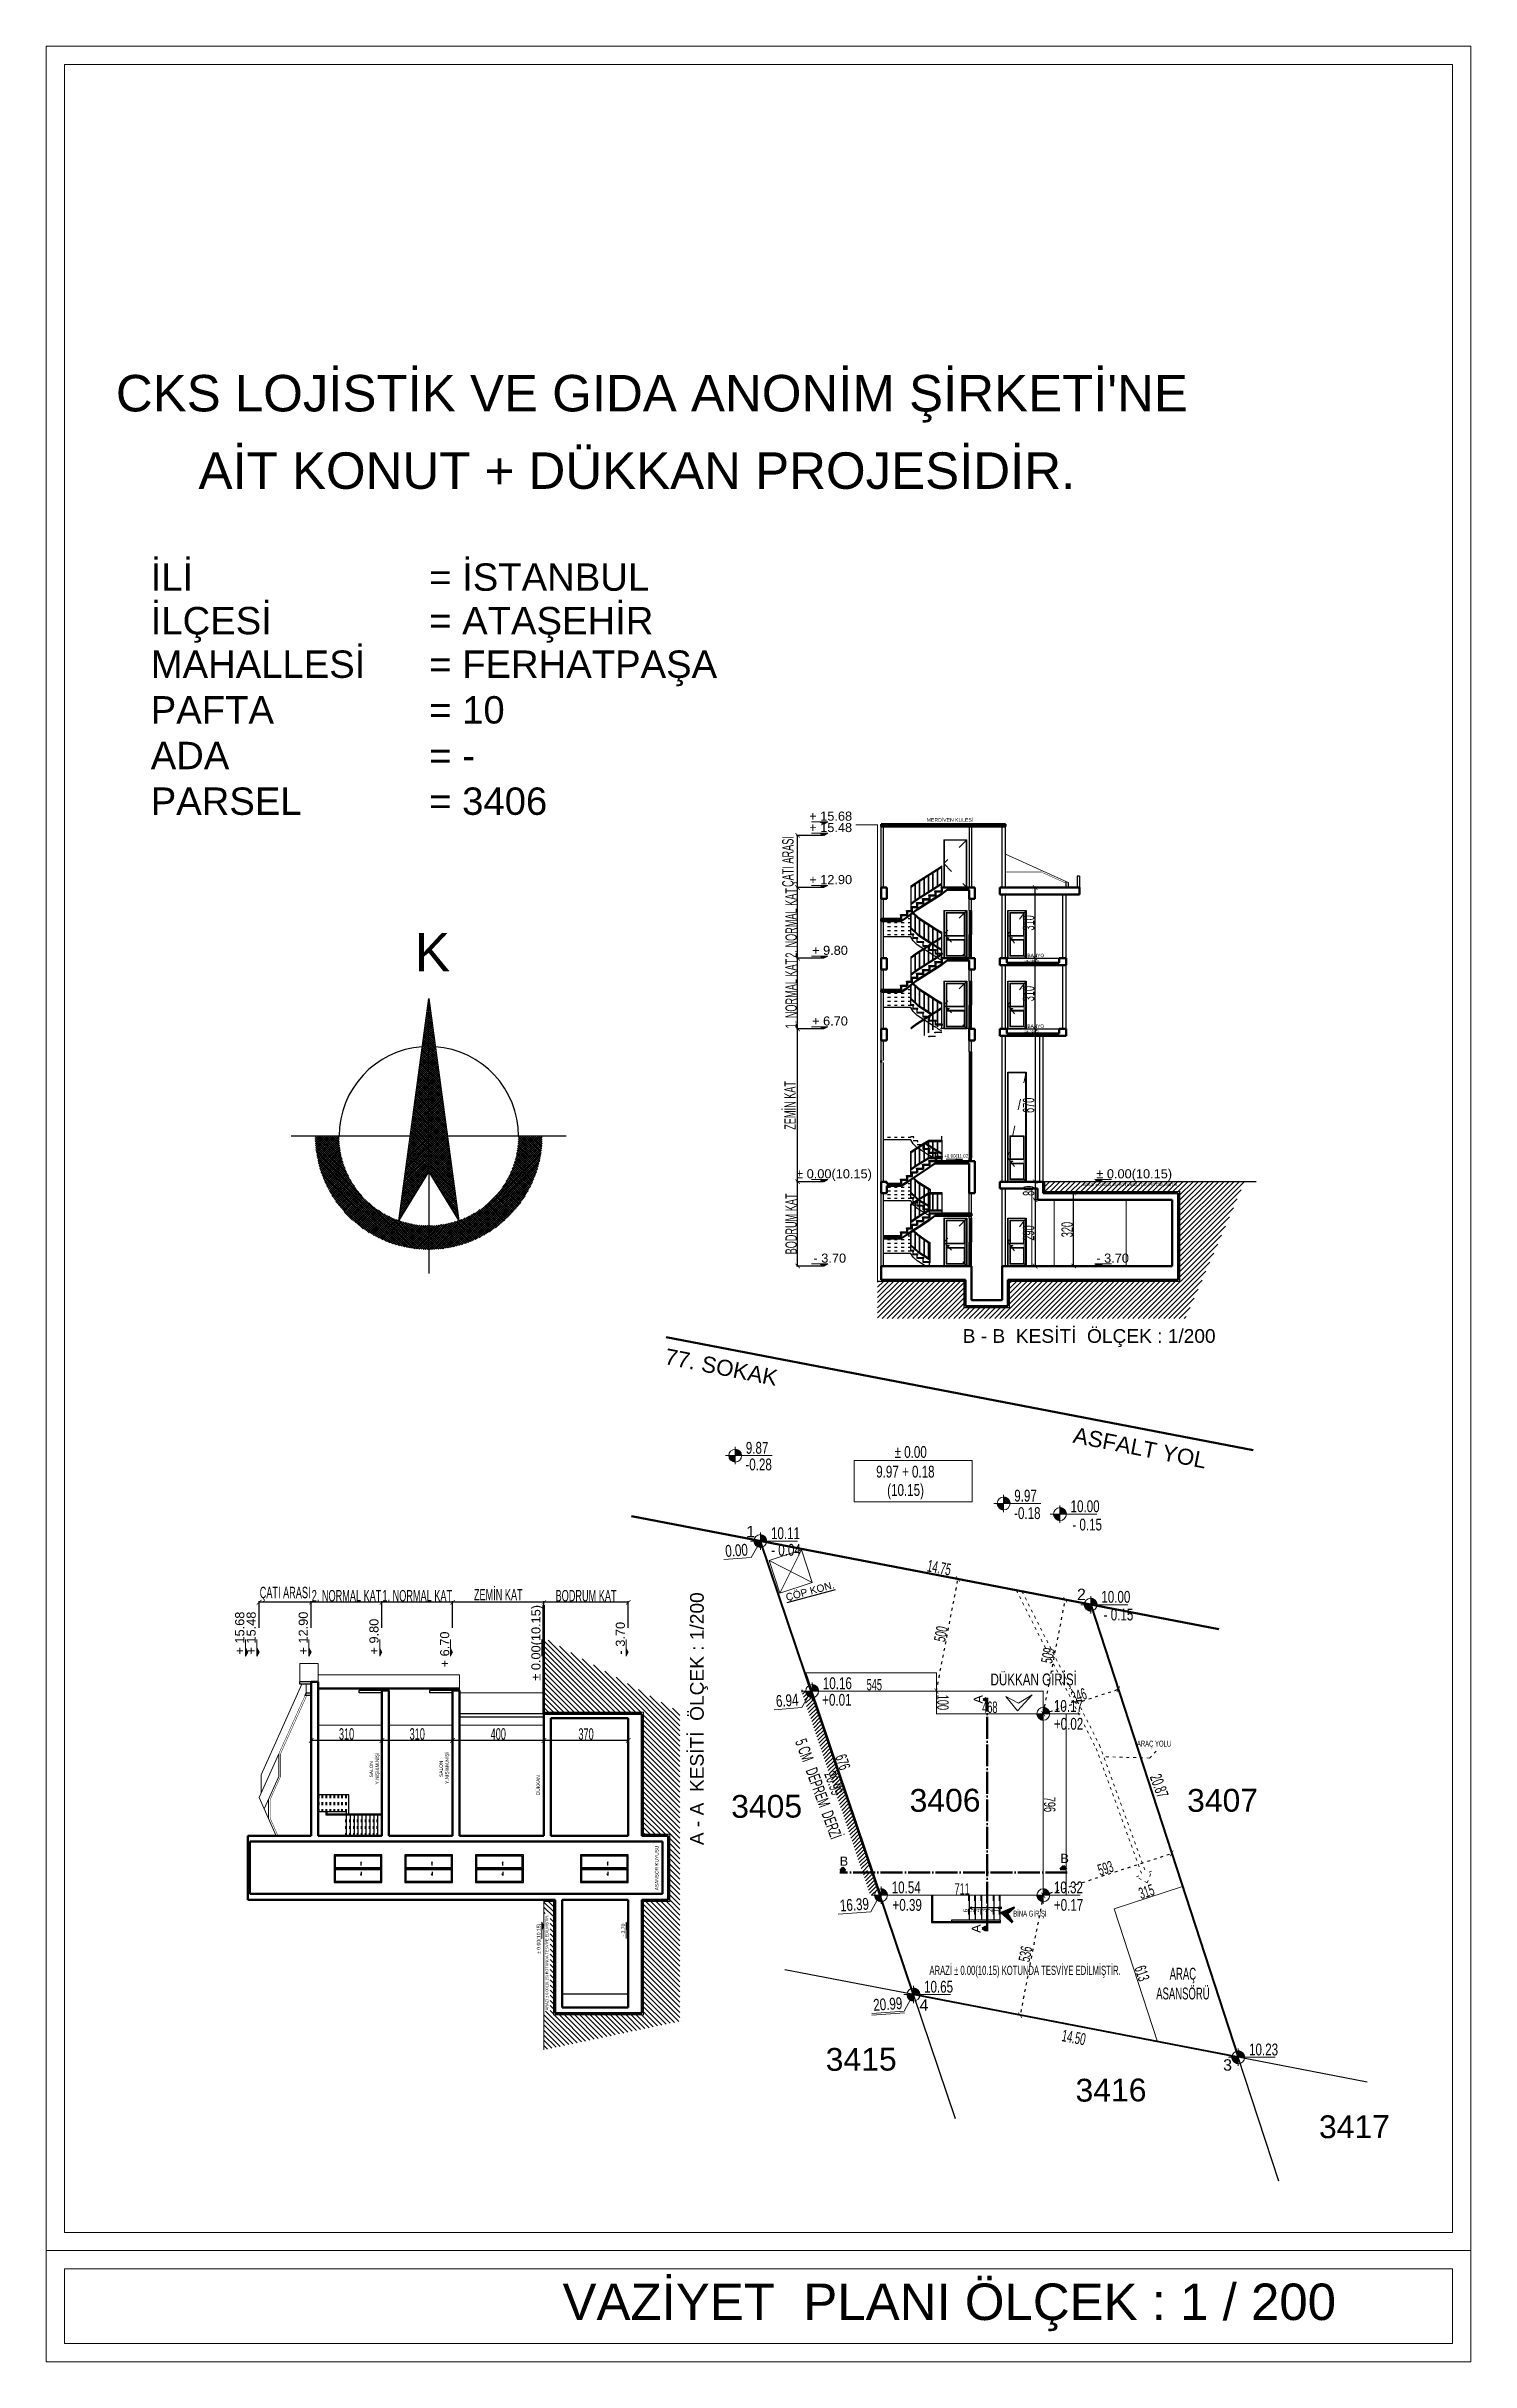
# Model space of a CAD drawing. Header units: millimetres. Extents: x 7519 to 33116, y -1769 to 3101.
# Drawn here: x 10636 to 12197, y 562 to 3101 of the extents above; entities that cross this region are included whole.
import ezdxf
from ezdxf.enums import TextEntityAlignment as Align

# ---------------------------------------------------------------- set-up
doc = ezdxf.new("R2010")
doc.units = ezdxf.units.MM
doc.linetypes.add('ACAD_ISO03W100', pattern=[30, 12, -18])
doc.linetypes.add('ACAD_ISO04W100', pattern=[30, 24, -3, 0, -3])
doc.layers.add('1', color=7, linetype='Continuous', true_color=0x4137a0)
for name, color, linetype, lineweight in [('2', 115, 'Continuous', 20), ('BEYAN_YAZI', 4, 'Continuous', 0), ('duvar', 145, 'Continuous', 53), ('iç ölçü x', 20, 'Continuous', 9), ('İNCE', 8, 'Continuous', 0), ('KAPI', 42, 'Continuous', 25), ('kesit', 50, 'Continuous', 50), ('kesit duvar', 97, 'Continuous', 30), ('kesit ödşleme', 5, 'Continuous', 50), ('kolon', 1, 'Continuous', 30), ('KOT_ŞABLON', 6, 'Continuous', 0), ('KOTLAR', 3, 'Continuous', 15), ('KÜTÜPHANE', 34, 'Continuous', 30), ('merdıven', 211, 'Continuous', 30), ('ROL_CEPHE', 18, 'Continuous', 0), ('tarama', 157, 'Continuous', 15), ('çizgi', 234, 'Continuous', 9)]:
    doc.layers.add(name, color=color, linetype=linetype, lineweight=lineweight)
doc.layers.add('4', color=4, linetype='Continuous')
doc.layers.add('kapı pen', color=4, linetype='Continuous')
doc.styles.add('ARİEL', font='arial.ttf')
doc.styles.add('emre', font='times.ttf')
doc.styles.get("Standard").update_dxf_attribs({"font": 'arial.ttf'})
doc.styles.add('UMUT İÇ ÖLÇÜ YAZISI', font='ARIALN.TTF', dxfattribs={"width": 0.7, "height": 12.5})
doc.dimstyles.new('UMUT İÇ ÖLÇÜ', dxfattribs={"dimtxt": 12.5, "dimasz": 5, "dimexe": 1.25, "dimexo": 0.625, "dimtad": 1, "dimtoh": 1, "dimdec": 0, "dimzin": 12, "dimtxsty": 'UMUT İÇ ÖLÇÜ YAZISI', "dimblk": 'ARCHTICK', "dimcen": 5, "dimclrd": 1, "dimclre": 2, "dimclrt": 3, "dimadec": 0, "dimazin": 0, "dimtfac": 1, "dimtdec": 0, "dimtix": 1, "dimtmove": 0, "dimatfit": 3, "dimldrblk": 'ARCHTICK', "dimfxl": 35, "dimfxlon": 1, "dimtfillclr": 256, "dimarcsym": 0})
pattern_1 = [(90, (8156.6405, 3298.9933), (-4.875, 9e-16), []), (90, (8157.0825, 3299.435), (-4.875, 9e-16), [])]

msp = doc.modelspace()

# ---------------------------------------------------------------- texts
for p in [(11711.701, 2102.136), (11711.701, 2024.636)]:
    msp.add_text('BANYO', height=3.75).set_placement(p)
for s, p in [('SALON', (10994.554, 1202.905)), ('Y.NİŞİ&M.NİŞİ', (11000.89, 1195.236)), ('SALON', (11071.033, 1203.425)), ('Y.NİŞİ&M.NİŞİ', (11077.369, 1195.757)), ('DÜKKAN', (11177.369, 1183.46)), ('ASANSÖR KUYUSU', (11307.369, 1079.109))]:
    msp.add_text(s, height=3.75, rotation=90).set_placement(p)
at = {"layer": '1'}
for p in [(11708.401, 2097.327), (11708.401, 2019.827)]:
    msp.add_text('cüruf dolgu', height=2.25, dxfattribs=at).set_placement(p)
msp.add_text('%%UÇÖP KON.', height=8, rotation=15.099406, dxfattribs=at).set_placement((11448.083, 1396.264))
at = {"layer": 'BEYAN_YAZI'}
for s, height, rotation, p in [('77. SOKAK', 17.5143, 348.872388, (11313.149, 1656.225)), ('ASFALT YOL', 17.5143, 348.872388, (11760.698, 1569.991)), ('1', 12.51, 0.248032, (11403.531, 1466.095)), ('2', 12.51, 0.248032, (11766.073, 1397.248)), ('3405', 25.0204, 0.248032, (11387.086, 1158.554)), ('3406', 25.0204, 0.248032, (11582.616, 1165.12)), ('3407', 25.0204, 0.248032, (11886.759, 1165.12)), ('4', 12.51, 0.248032, (11593.372, 946.956)), ('3415', 25.0204, 0.248032, (11490.687, 881.177)), ('3', 12.51, 0.248032, (11926.228, 881.354)), ('3416', 25.0204, 0.248032, (11764.491, 847.414)), ('3417', 25.0204, 0.248032, (12031.256, 807.32))]:
    msp.add_text(s, height=height, rotation=rotation, dxfattribs=at).set_placement(p)
at = {"layer": 'iç ölçü x'}
for s, height, p in [("CKS LOJİSTİK VE GIDA ANONİM ŞİRKETİ'NE", 40, (10712.675, 2700.452)), ('AİT KONUT + DÜKKAN PROJESİDİR.', 40, (10803.265, 2615.58)), ('İLİ', 30, (10750.892, 2503.832)), ('= İSTANBUL', 30, (11056.092, 2503.832)), ('İLÇESİ', 30, (10750.892, 2456.091)), ('= ATAŞEHİR', 30, (11056.092, 2456.091)), ('MAHALLESİ', 30, (10750.892, 2408.351)), ('= FERHATPAŞA', 30, (11056.092, 2408.351)), ('PAFTA', 30, (10750.892, 2358.29)), ('= 10', 30, (11056.092, 2358.29)), ('ADA', 30, (10750.892, 2308.229)), ('= -', 30, (11056.092, 2308.229)), ('PARSEL', 30, (10750.892, 2258.169)), ('= 3406', 30, (11056.092, 2258.169)), ('+ 15.68', 10, (11472.578, 2251.779)), ('+ 15.48', 10, (11472.578, 2239.279)), ('MERDİVEN KULESİ', 4, (11601.398, 2250.59)), ('+ 12.90', 10, (11472.6, 2182.169)), ('+ 9.80', 10, (11475.708, 2104.669)), ('+ 6.70', 10, (11475.708, 2027.169)), ('± 0.00(10.15)', 10, (11458.231, 1859.669)), ('ARAZİ ± 0.00(10.15) KOTUNDA TESVİYE EDİLMİŞTİR.', 3, (11772.476, 1851.198)), ('± 0.00(10.15)', 10, (11787.242, 1859.669)), ('- 3.70', 10, (11477.244, 1767.169)), ('- 3.70', 10, (11787.242, 1767.169)), ('B - B  KESİTİ  ÖLÇEK : 1/200', 15, (11640.796, 1679.321)), ('VAZİYET  PLANI ÖLÇEK : 1 / 200', 40, (11202.195, 608.009))]:
    msp.add_text(s, height=height, dxfattribs=at).set_placement(p)
for s, height, width, p in [('+0.90(11.02)', 4, 0.7, (11620.545, 1882.169)), ('ARAZİ ± 0.00(10.15) KOTUNDA TESVİYE EDİLMİŞTİR.', 10, 0.6, (11604.356, 986.411))]:
    msp.add_text(s, height=height, dxfattribs=dict(at, width=width)).set_placement(p)
for s, height, p in [('A - A  KESİTİ  ÖLÇEK : 1/200', 15, (11356.955, 1128.648)), ('+ 15.68', 10, (10853.423, 1337.621)), ('+ 15.48', 10, (10865.923, 1337.621)), ('+ 12.90', 10, (10923.033, 1337.621)), ('+ 9.80', 10, (11000.533, 1337.621)), ('± 0.00(10.15)', 10, (11178.033, 1308.933)), ('- 3.70', 10, (11270.533, 1337.621)), ('+ 6.70', 10, (11078.033, 1323.558)), ('± 0.00(10.15)', 4, (11178.033, 1009.337)), ('ARAZİ ± 0.00(10.15) KOTUNDA TESVİYE EDİLMİŞTİR.', 3, (11186.504, 947.605)), ('- 3.70', 4, (11270.533, 1028.35))]:
    msp.add_text(s, height=height, rotation=90, dxfattribs=at).set_placement(p)
at = {"layer": 'iç ölçü x', "attachment_point": 5, "style": 'UMUT İÇ ÖLÇÜ YAZISI'}
for s, insert, char_height in [('ARAÇ YOLU', (11850.484, 1238.907), 6.5), ('ARAÇ \\PASANSÖRÜ', (11882.09, 976.728), 13)]:
    msp.add_mtext(s, dxfattribs=dict(at, insert=insert, char_height=char_height))
at = {"layer": 'kapı pen', "color": 3, "style": 'UMUT İÇ ÖLÇÜ YAZISI', "width": 0.7}
msp.add_text('5 CM   DEPREM  DERZİ', height=13, rotation=290.17884, dxfattribs=at).set_placement((11456.866, 1242.151))
at = {"layer": 'kapı pen', "color": 3, "char_height": 13, "attachment_point": 5, "style": 'UMUT İÇ ÖLÇÜ YAZISI'}
for s, insert, rotation in [('14.75', (11614.965, 1432.778), 349.262071), ('20.99', (11499.305, 1196.643), 290.17884), ('20.87', (11856.11, 1193.555), 290.17884), ('14.50', (11762.519, 917.779), 349.262071)]:
    msp.add_mtext(s, dxfattribs=dict(at, insert=insert, rotation=rotation))
at = {"layer": 'kesit', "linetype": 'ACAD_ISO04W100', "insert": (11652.752, 1283.822), "char_height": 10, "attachment_point": 1, "rotation": 90}
msp.add_mtext_dynamic_manual_height_columns('A', width=12.31614, gutter_width=12.5, heights=[0], dxfattribs=at)
at = {"layer": 'kesit', "char_height": 10, "attachment_point": 1}
for insert in [(11747.858, 1119.11), (11505.937, 1116.095)]:
    msp.add_mtext_dynamic_manual_height_columns('B', width=28.60198, gutter_width=12.5, heights=[0], dxfattribs=dict(at, insert=insert))
at = {"layer": 'kesit', "insert": (11650.49, 1032.384), "char_height": 10, "attachment_point": 1, "rotation": 90}
msp.add_mtext_dynamic_manual_height_columns('A', width=22.34166, gutter_width=12.5, heights=[0], dxfattribs=at)
at = {"layer": 'kesit', "insert": (11714.433, 1052.565), "char_height": 6.5, "attachment_point": 5, "style": 'UMUT İÇ ÖLÇÜ YAZISI'}
msp.add_mtext('BİNA GİRİŞİ', dxfattribs=at)
at = {"layer": 'KÜTÜPHANE', "style": 'emre'}
for s, p in [('6', (11643.755, 1056.93)), ('5', (11650.505, 1056.93)), ('4', (11657.255, 1056.93)), ('3', (11664.005, 1056.93)), ('2', (11670.755, 1056.93)), ('1', (11677.505, 1056.93))]:
    msp.add_text(s, height=5, rotation=90.245313, dxfattribs=at).set_placement(p, align=Align.MIDDLE_CENTER)
at = {"layer": 'ROL_CEPHE', "width": 0.7}
for s, rotation, p in [('-0.28', 359.999999, (11402.618, 1539.514)), ('9.87', 359.999999, (11403.079, 1557.718)), ('± 0.00', 359.999999, (11566.164, 1553.19)), ('9.97 + 0.18', 359.999999, (11545.951, 1531.612)), ('(10.15)', 359.999999, (11558.051, 1511.478)), ('-0.18', 359.999999, (11697.106, 1486.136)), ('9.97', 359.999999, (11697.285, 1505.287)), ('10.00', 359.999999, (11758.988, 1493.674)), ('10.11', 359.999999, (11430.687, 1464.098)), ('- 0.15', 359.999999, (11760.931, 1473.579)), ('0.00', 4, (11381.042, 1444.488)), ('- 0.04', 359.999999, (11430.865, 1445.88)), ('10.00', 359.999999, (11792.687, 1394.348)), ('- 0.15', 359.999999, (11795.225, 1374.953)), ('DÜKKAN GİRİŞİ', 359.999999, (11671.283, 1303.799)), ('+0.01', 359.999999, (11486.805, 1281.48)), ('10.16', 359.999999, (11487.497, 1299.611)), ('6.94', 4, (11436.533, 1280.001)), ('10.17', 359.999999, (11740.721, 1274.736)), ('+0.02', 359.999999, (11740.721, 1255.174)), ('16.39', 4, (11506.656, 1055.802)), ('10.54', 359.999999, (11562.936, 1075.827)), ('+0.39', 359.999999, (11563.85, 1056.609)), ('+0.17', 359.999999, (11740.723, 1056.609)), ('10.32', 359.999999, (11740.723, 1075.793)), ('10.65', 359.999999, (11598.437, 966.884)), ('20.99', 4, (11543.236, 946.858)), ('10.23', 359.999999, (11954.621, 898.098))]:
    msp.add_text(s, height=13, rotation=rotation, dxfattribs=at).set_placement(p)

# ---------------------------------------------------------------- blocks, each defined once
blk = doc.blocks.new('*X244')
at = {"color": 0}
for p, q in [((2299.3, 1719.5), (2304.7, 1724.9)), ((2299.6, 1721.6), (2304.5, 1726.5)), ((2299.9, 1723.6), (2304.3, 1728)), ((2305.4, 1719.8), (2300.1, 1725.1)), ((2300.2, 1725.6), (2304.1, 1729.6)), ((2305.1, 1721.8), (2300.3, 1726.7)), ((2300.4, 1727.7), (2303.9, 1731.1)), ((2304.9, 1723.9), (2300.5, 1728.2)), ((2300.7, 1729.7), (2303.7, 1732.7)), ((2304.6, 1725.9), (2300.7, 1729.8)), ((2304.3, 1728), (2300.9, 1731.3)), ((2301, 1731.8), (2303.5, 1734.2)), ((2304, 1730), (2301.1, 1732.9)), ((2301.3, 1733.8), (2303.3, 1735.8)), ((2303.8, 1732), (2301.4, 1734.5)), ((2301.5, 1735.9), (2303, 1737.4)), ((2303.5, 1734.1), (2301.6, 1736)), ((2301.8, 1737.9), (2302.8, 1738.9)), ((2303.2, 1736.1), (2301.8, 1737.6)), ((2302.9, 1738.2), (2302, 1739.1)), ((2302.1, 1739.9), (2302.6, 1740.5)), ((2302.7, 1740.2), (2302.2, 1740.7)), ((2302.4, 1742), (2302.4, 1742)), ((2296, 1695), (2307.2, 1706.2)), ((2296.3, 1697), (2307, 1707.8)), ((2296.6, 1699.1), (2306.8, 1709.3)), ((2296.9, 1701.1), (2306.6, 1710.9)), ((2297.1, 1703.2), (2306.4, 1712.4)), ((2297.4, 1705.2), (2306.2, 1714)), ((2309, 1693.2), (2297.4, 1704.9)), ((2308.7, 1695.3), (2297.6, 1706.4)), ((2297.7, 1707.3), (2306, 1715.5)), ((2308.4, 1697.3), (2297.8, 1708)), ((2298, 1709.3), (2305.8, 1717.1)), ((2308.2, 1699.4), (2298, 1709.5)), ((2298.2, 1711.3), (2305.6, 1718.7)), ((2307.9, 1701.4), (2298.2, 1711.1)), ((2307.6, 1703.5), (2298.4, 1712.6)), ((2298.5, 1713.4), (2305.4, 1720.2)), ((2307.3, 1705.5), (2298.6, 1714.2)), ((2298.8, 1715.4), (2305.1, 1721.8)), ((2307.1, 1707.5), (2298.8, 1715.8)), ((2306.8, 1709.6), (2299, 1717.3)), ((2299.1, 1717.5), (2304.9, 1723.3)), ((2306.5, 1711.6), (2299.3, 1718.9)), ((2306.2, 1713.7), (2299.5, 1720.4)), ((2306, 1715.7), (2299.7, 1722)), ((2305.7, 1717.7), (2299.9, 1723.5)), ((2292.5, 1668.4), (2310, 1685.9)), ((2292.7, 1670.5), (2309.8, 1687.5)), ((2293, 1672.5), (2309.5, 1689.1)), ((2293.3, 1674.6), (2309.3, 1690.6)), ((2293.6, 1676.6), (2309.1, 1692.2)), ((2293.8, 1678.7), (2308.9, 1693.7)), ((2294.1, 1680.7), (2308.7, 1695.3)), ((2294.4, 1682.7), (2308.5, 1696.9)), ((2294.7, 1684.8), (2308.3, 1698.4)), ((2294.9, 1686.8), (2308.1, 1700)), ((2312.3, 1668.7), (2294.9, 1686.2)), ((2312, 1670.8), (2295.1, 1687.7)), ((2295.2, 1688.9), (2307.9, 1701.5)), ((2311.7, 1672.8), (2295.3, 1689.3)), ((2295.5, 1690.9), (2307.7, 1703.1)), ((2311.5, 1674.9), (2295.5, 1690.8)), ((2311.2, 1676.9), (2295.7, 1692.4)), ((2295.8, 1693), (2307.5, 1704.6)), ((2310.9, 1678.9), (2295.9, 1693.9)), ((2310.6, 1681), (2296.1, 1695.5)), ((2310.4, 1683), (2296.3, 1697.1)), ((2310.1, 1685.1), (2296.5, 1698.6)), ((2309.8, 1687.1), (2296.7, 1700.2)), ((2309.5, 1689.2), (2297, 1701.7)), ((2309.3, 1691.2), (2297.2, 1703.3)), ((2289.2, 1643.9), (2312.5, 1667.3)), ((2289.4, 1646), (2312.3, 1668.8)), ((2289.7, 1648), (2312.1, 1670.4)), ((2290, 1650.1), (2311.9, 1671.9)), ((2290.3, 1652.1), (2311.6, 1673.5)), ((2290.5, 1654.2), (2311.4, 1675)), ((2290.8, 1656.2), (2311.2, 1676.6)), ((2291.1, 1658.2), (2311, 1678.2)), ((2291.4, 1660.3), (2310.8, 1679.7)), ((2291.6, 1662.3), (2310.6, 1681.3)), ((2291.9, 1664.4), (2310.4, 1682.8)), ((2292.2, 1666.4), (2310.2, 1684.4)), ((2315.6, 1644.2), (2292.3, 1667.5)), ((2315.3, 1646.3), (2292.5, 1669)), ((2315, 1648.3), (2292.8, 1670.6)), ((2314.8, 1650.3), (2293, 1672.1)), ((2314.5, 1652.4), (2293.2, 1673.7)), ((2314.2, 1654.4), (2293.4, 1675.3)), ((2313.9, 1656.5), (2293.6, 1676.8)), ((2313.7, 1658.5), (2293.8, 1678.4)), ((2313.4, 1660.6), (2294, 1679.9)), ((2313.1, 1662.6), (2294.2, 1681.5)), ((2312.8, 1664.6), (2294.4, 1683)), ((2312.6, 1666.7), (2294.6, 1684.6)), ((2285.6, 1617.4), (2315.2, 1647)), ((2285.9, 1619.4), (2315, 1648.6)), ((2286.1, 1621.5), (2314.8, 1650.1)), ((2286.4, 1623.5), (2314.6, 1651.7)), ((2286.7, 1625.6), (2314.4, 1653.2)), ((2287, 1627.6), (2314.2, 1654.8)), ((2287.2, 1629.6), (2314, 1656.3)), ((2287.5, 1631.7), (2313.7, 1657.9)), ((2287.8, 1633.7), (2313.5, 1659.5)), ((2288.1, 1635.8), (2313.3, 1661)), ((2288.3, 1637.8), (2313.1, 1662.6)), ((2288.6, 1639.9), (2312.9, 1664.1)), ((2288.9, 1641.9), (2312.7, 1665.7)), ((2319.2, 1617.7), (2289.6, 1647.2)), ((2318.9, 1619.7), (2289.8, 1648.8)), ((2318.6, 1621.7), (2290, 1650.3)), ((2318.3, 1623.8), (2290.2, 1651.9)), ((2318.1, 1625.8), (2290.5, 1653.4)), ((2317.8, 1627.9), (2290.7, 1655)), ((2317.5, 1629.9), (2290.9, 1656.6)), ((2317.2, 1632), (2291.1, 1658.1)), ((2317, 1634), (2291.3, 1659.7)), ((2316.7, 1636), (2291.5, 1661.2)), ((2316.4, 1638.1), (2291.7, 1662.8)), ((2316.1, 1640.1), (2291.9, 1664.3)), ((2315.9, 1642.2), (2292.1, 1665.9)), ((2282.3, 1592.9), (2317.7, 1628.3)), ((2282.6, 1594.9), (2317.5, 1629.9)), ((2282.8, 1597), (2317.3, 1631.4)), ((2283.1, 1599), (2317.1, 1633)), ((2283.4, 1601), (2316.9, 1634.5)), ((2283.7, 1603.1), (2316.7, 1636.1)), ((2283.9, 1605.1), (2316.5, 1637.6)), ((2284.2, 1607.2), (2316.3, 1639.2)), ((2284.5, 1609.2), (2316.1, 1640.8)), ((2284.8, 1611.3), (2315.8, 1642.3)), ((2285, 1613.3), (2315.6, 1643.9)), ((2285.3, 1615.3), (2315.4, 1645.4)), ((2322.5, 1593.1), (2287.1, 1628.5)), ((2322.2, 1595.2), (2287.3, 1630.1)), ((2321.9, 1597.2), (2287.5, 1631.6)), ((2321.6, 1599.3), (2287.7, 1633.2)), ((2321.4, 1601.3), (2287.9, 1634.7)), ((2321.1, 1603.4), (2288.1, 1636.3)), ((2320.8, 1605.4), (2288.4, 1637.9)), ((2320.5, 1607.4), (2288.6, 1639.4)), ((2320.3, 1609.5), (2288.8, 1641)), ((2320, 1611.5), (2289, 1642.5)), ((2319.7, 1613.6), (2289.2, 1644.1)), ((2319.4, 1615.6), (2289.4, 1645.6)), ((2207.4, 1624.1), (2210.6, 1627.2)), ((2207.4, 1625.8), (2208.8, 1627.2)), ((2231.5, 1602.8), (2207.4, 1626.9)), ((2232.5, 1600), (2207.4, 1625.1)), ((2207.5, 1622.4), (2212.3, 1627.2)), ((2233.7, 1597), (2207.5, 1623.3)), ((2207.6, 1620.7), (2214.1, 1627.2)), ((2235.3, 1593.7), (2207.6, 1621.4)), ((2207.7, 1619.1), (2215.9, 1627.2)), ((2237.3, 1589.9), (2207.7, 1619.5)), ((2207.9, 1617.5), (2217.6, 1627.2)), ((2240.3, 1585.2), (2207.9, 1617.6)), ((2208.1, 1615.9), (2219.4, 1627.2)), ((2246.5, 1577.1), (2208.1, 1615.6)), ((2208.3, 1614.3), (2221.2, 1627.2)), ((2288.7, 1533.2), (2208.4, 1613.5)), ((2208.5, 1612.8), (2222.9, 1627.2)), ((2208.7, 1611.2), (2224.7, 1627.2)), ((2286.6, 1533.5), (2208.7, 1611.4)), ((2230.6, 1605.4), (2208.9, 1627.2)), ((2209, 1609.7), (2226.5, 1627.2)), ((2284.5, 1533.9), (2209.1, 1609.3)), ((2209.3, 1608.3), (2227.4, 1626.4)), ((2209.6, 1606.8), (2227.4, 1624.6)), ((2209.9, 1605.4), (2227.5, 1622.9)), ((2210.3, 1603.9), (2227.6, 1621.3)), ((2229.9, 1607.9), (2210.6, 1627.2)), ((2210.7, 1602.5), (2227.8, 1619.7)), ((2211, 1601.2), (2228, 1618.1)), ((2211.4, 1599.8), (2228.2, 1616.5)), ((2211.9, 1598.4), (2228.4, 1615)), ((2212.3, 1597.1), (2228.7, 1613.5)), ((2229.3, 1610.3), (2212.4, 1627.2)), ((2212.7, 1595.8), (2229, 1612)), ((2213.2, 1594.5), (2229.3, 1610.5)), ((2213.7, 1593.2), (2229.6, 1609.1)), ((2228.8, 1612.5), (2214.2, 1627.2)), ((2228.4, 1614.7), (2215.9, 1627.2)), ((2228.1, 1616.8), (2217.7, 1627.2)), ((2227.9, 1618.8), (2219.5, 1627.2)), ((2227.7, 1620.8), (2221.2, 1627.2)), ((2227.5, 1622.7), (2223, 1627.2)), ((2227.4, 1624.5), (2224.8, 1627.2)), ((2227.4, 1626.3), (2226.5, 1627.2)), ((2280.1, 1576.5), (2319.4, 1615.8)), ((2280.4, 1578.6), (2319.2, 1617.4)), ((2280.6, 1580.6), (2319, 1619)), ((2280.9, 1582.7), (2318.8, 1620.5)), ((2281.2, 1584.7), (2318.6, 1622.1)), ((2281.5, 1586.7), (2318.4, 1623.6)), ((2281.7, 1588.8), (2318.1, 1625.2)), ((2282, 1590.8), (2317.9, 1626.7)), ((2299.7, 1592.9), (2284.4, 1608.3)), ((2300.4, 1594), (2284.6, 1609.8)), ((2301.1, 1595.1), (2284.8, 1611.4)), ((2301.8, 1596.2), (2285, 1612.9)), ((2324.9, 1574.8), (2285.2, 1614.5)), ((2324.7, 1576.8), (2285.4, 1616)), ((2324.4, 1578.8), (2285.6, 1617.6)), ((2324.1, 1580.9), (2285.8, 1619.2)), ((2323.8, 1582.9), (2286, 1620.7)), ((2323.6, 1585), (2286.3, 1622.3)), ((2323.3, 1587), (2286.5, 1623.8)), ((2323, 1589.1), (2286.7, 1625.4)), ((2322.7, 1591.1), (2286.9, 1627)), ((2302.4, 1597.1), (2319.6, 1614.3)), ((2303.1, 1596), (2319.8, 1612.7)), ((2303.8, 1594.9), (2320, 1611.2)), ((2304.5, 1593.8), (2320.2, 1609.6)), ((2305.1, 1592.7), (2320.5, 1608)), ((2314.3, 1532.9), (2396.7, 1615.3)), ((2316.3, 1533.2), (2396.4, 1613.2)), ((2318.4, 1533.6), (2396, 1611.1)), ((2320.6, 1534), (2395.6, 1609)), ((2364, 1584.4), (2396.9, 1617.3)), ((2367.1, 1589.3), (2397.1, 1619.2)), ((2369.3, 1593.2), (2397.2, 1621.2)), ((2370.9, 1596.6), (2397.3, 1623)), ((2372.2, 1599.6), (2397.4, 1624.9)), ((2373.2, 1602.5), (2397.4, 1626.6)), ((2374.1, 1605.1), (2396.2, 1627.2)), ((2374.8, 1607.6), (2394.4, 1627.2)), ((2390.7, 1592.1), (2374.9, 1607.9)), ((2391.2, 1593.4), (2375.2, 1609.3)), ((2375.4, 1609.9), (2392.6, 1627.2)), ((2391.7, 1594.7), (2375.6, 1610.7)), ((2375.9, 1612.2), (2390.9, 1627.2)), ((2392.1, 1596), (2375.9, 1612.2)), ((2392.6, 1597.3), (2376.2, 1613.7)), ((2376.3, 1614.4), (2389.1, 1627.2)), ((2393, 1598.6), (2376.4, 1615.2)), ((2376.6, 1616.5), (2387.3, 1627.2)), ((2393.4, 1600), (2376.7, 1616.7)), ((2376.9, 1618.5), (2385.6, 1627.2)), ((2393.8, 1601.3), (2376.9, 1618.3)), ((2394.2, 1602.7), (2377, 1619.9)), ((2377.1, 1620.5), (2383.8, 1627.2)), ((2377.2, 1622.4), (2382, 1627.2)), ((2394.6, 1604.1), (2377.2, 1621.5)), ((2377.3, 1624.3), (2380.3, 1627.2)), ((2394.9, 1605.6), (2377.3, 1623.2)), ((2377.4, 1626.1), (2378.5, 1627.2)), ((2395.5, 1608.5), (2377.4, 1626.6)), ((2395.2, 1607), (2377.4, 1624.9)), ((2395.8, 1609.9), (2378.6, 1627.2)), ((2396.1, 1611.4), (2380.3, 1627.2)), ((2396.3, 1613), (2382.1, 1627.2)), ((2396.5, 1614.5), (2383.9, 1627.2)), ((2396.7, 1616.1), (2385.6, 1627.2)), ((2396.9, 1617.7), (2387.4, 1627.2)), ((2397.1, 1619.3), (2389.2, 1627.2)), ((2397.2, 1620.9), (2390.9, 1627.2)), ((2397.3, 1622.6), (2392.7, 1627.2)), ((2397.4, 1624.3), (2394.5, 1627.2)), ((2397.4, 1626), (2396.2, 1627.2)), ((2282.3, 1534.3), (2209.6, 1607.1)), ((2280, 1534.9), (2210.1, 1604.8)), ((2277.6, 1535.5), (2210.7, 1602.4)), ((2275.1, 1536.2), (2211.4, 1599.9)), ((2272.5, 1537), (2212.2, 1597.3)), ((2269.8, 1537.9), (2213.2, 1594.6)), ((2214.2, 1591.9), (2230, 1607.7)), ((2267, 1539), (2214.3, 1591.7)), ((2214.7, 1590.7), (2230.4, 1606.3)), ((2215.2, 1589.4), (2230.8, 1605)), ((2263.9, 1540.3), (2215.6, 1588.7)), ((2215.8, 1588.2), (2231.2, 1603.6)), ((2216.3, 1587), (2231.6, 1602.3)), ((2216.9, 1585.8), (2232.1, 1601)), ((2217.5, 1584.6), (2232.6, 1599.7)), ((2218.1, 1583.4), (2233.1, 1598.5)), ((2218.7, 1582.3), (2233.6, 1597.2)), ((2219.3, 1581.1), (2234.2, 1596)), ((2219.9, 1580), (2234.7, 1594.8)), ((2220.6, 1578.9), (2235.3, 1593.6)), ((2221.3, 1577.8), (2235.9, 1592.5)), ((2221.9, 1576.7), (2236.5, 1591.3)), ((2222.6, 1575.6), (2237.2, 1590.2)), ((2223.3, 1574.5), (2237.8, 1589)), ((2279.5, 1572.4), (2299.4, 1592.3)), ((2279.8, 1574.5), (2302.2, 1596.9)), ((2291.7, 1579.7), (2281.9, 1589.6)), ((2292.4, 1580.8), (2282.1, 1591.1)), ((2293, 1581.9), (2282.3, 1592.7)), ((2293.7, 1583), (2282.5, 1594.2)), ((2294.4, 1584.1), (2282.7, 1595.8)), ((2295, 1585.2), (2282.9, 1597.3)), ((2295.7, 1586.3), (2283.1, 1598.9)), ((2296.4, 1587.4), (2283.3, 1600.5)), ((2297.1, 1588.5), (2283.5, 1602)), ((2297.7, 1589.6), (2283.7, 1603.6)), ((2298.4, 1590.7), (2283.9, 1605.1)), ((2299.1, 1591.8), (2284.2, 1606.7)), ((2325.2, 1572.7), (2305, 1592.9)), ((2305.8, 1591.6), (2320.7, 1606.5)), ((2306.5, 1590.5), (2320.9, 1604.9)), ((2307.2, 1589.4), (2321.1, 1603.4)), ((2307.8, 1588.3), (2321.3, 1601.8)), ((2308.5, 1587.3), (2321.5, 1600.3)), ((2309.2, 1586.2), (2321.7, 1598.7)), ((2309.8, 1585.1), (2321.9, 1597.1)), ((2310.5, 1584), (2322.1, 1595.6)), ((2311.2, 1582.9), (2322.3, 1594)), ((2311.9, 1581.8), (2322.6, 1592.5)), ((2312.5, 1580.7), (2322.8, 1590.9)), ((2313.2, 1579.6), (2323, 1589.3)), ((2322.8, 1534.4), (2395.2, 1606.7)), ((2325.1, 1535), (2394.6, 1604.4)), ((2327.5, 1535.6), (2394, 1602.1)), ((2330, 1536.3), (2393.3, 1599.6)), ((2332.6, 1537.1), (2392.5, 1597)), ((2335.4, 1538.1), (2391.5, 1594.2)), ((2338.2, 1539.2), (2390.4, 1591.3)), ((2381.6, 1574.7), (2367.1, 1589.2)), ((2382.3, 1575.8), (2367.7, 1590.3)), ((2383, 1576.8), (2368.3, 1591.5)), ((2383.6, 1577.9), (2369, 1592.6)), ((2384.3, 1579), (2369.5, 1593.8)), ((2384.9, 1580.2), (2370.1, 1595)), ((2385.6, 1581.3), (2370.7, 1596.2)), ((2386.2, 1582.4), (2371.2, 1597.4)), ((2386.8, 1583.6), (2371.8, 1598.6)), ((2387.4, 1584.8), (2372.3, 1599.9)), ((2388, 1586), (2372.7, 1601.2)), ((2388.6, 1587.2), (2373.2, 1602.5)), ((2389.1, 1588.4), (2373.7, 1603.8)), ((2389.6, 1589.6), (2374.1, 1605.2)), ((2390.2, 1590.8), (2374.5, 1606.5)), ((2260.6, 1541.9), (2217.1, 1585.4)), ((2256.9, 1543.8), (2219, 1581.7)), ((2252.7, 1546.2), (2221.4, 1577.5)), ((2224, 1573.5), (2238.5, 1587.9)), ((2224.8, 1572.4), (2239.2, 1586.9)), ((2247.5, 1549.6), (2224.8, 1572.3)), ((2225.5, 1571.4), (2239.9, 1585.8)), ((2226.2, 1570.4), (2240.6, 1584.7)), ((2227, 1569.4), (2241.3, 1583.7)), ((2227.8, 1568.4), (2242, 1582.7)), ((2228.6, 1567.4), (2242.8, 1581.7)), ((2229.4, 1566.4), (2243.6, 1580.7)), ((2230.2, 1565.5), (2244.4, 1579.7)), ((2231, 1564.5), (2245.2, 1578.7)), ((2231.8, 1563.6), (2246, 1577.8)), ((2232.7, 1562.7), (2246.8, 1576.8)), ((2233.5, 1561.8), (2247.7, 1575.9)), ((2234.4, 1560.9), (2248.5, 1575)), ((2235.3, 1560), (2249.4, 1574.1)), ((2236.2, 1559.1), (2250.3, 1573.2)), ((2237.1, 1558.2), (2251.2, 1572.4)), ((2238, 1557.4), (2252.1, 1571.5)), ((2238.9, 1556.5), (2253.1, 1570.7)), ((2239.8, 1555.7), (2254, 1569.9)), ((2240.8, 1554.9), (2255, 1569.1)), ((2290.8, 1532.9), (2252.3, 1571.3)), ((2278.2, 1562.2), (2285.3, 1569.4)), ((2278.4, 1564.3), (2288.1, 1573.9)), ((2278.7, 1566.3), (2290.9, 1578.5)), ((2279, 1568.4), (2293.8, 1583.1)), ((2282.9, 1565.5), (2279.1, 1569.3)), ((2279.3, 1570.4), (2296.6, 1587.7)), ((2283.6, 1566.6), (2279.3, 1570.9)), ((2284.3, 1567.7), (2279.5, 1572.4)), ((2285, 1568.8), (2279.8, 1574)), ((2285.6, 1569.9), (2280, 1575.5)), ((2286.3, 1571), (2280.2, 1577.1)), ((2287, 1572.1), (2280.4, 1578.7)), ((2287.6, 1573.2), (2280.6, 1580.2)), ((2288.3, 1574.3), (2280.8, 1581.8)), ((2289, 1575.4), (2281, 1583.3)), ((2289.7, 1576.4), (2281.2, 1584.9)), ((2290.3, 1577.5), (2281.4, 1586.4)), ((2291, 1578.6), (2281.6, 1588)), ((2325.5, 1570.7), (2307.9, 1588.3)), ((2325.8, 1568.6), (2310.7, 1583.7)), ((2326, 1566.6), (2313.5, 1579.1)), ((2313.9, 1578.5), (2323.2, 1587.8)), ((2314.6, 1577.4), (2323.4, 1586.2)), ((2315.2, 1576.3), (2323.6, 1584.7)), ((2315.9, 1575.2), (2323.8, 1583.1)), ((2326.3, 1564.5), (2316.3, 1574.6)), ((2316.6, 1574.1), (2324, 1581.6)), ((2317.2, 1573), (2324.2, 1580)), ((2317.9, 1571.9), (2324.4, 1578.4)), ((2318.6, 1570.8), (2324.7, 1576.9)), ((2326.6, 1562.5), (2319.1, 1570)), ((2319.3, 1569.7), (2324.9, 1575.3)), ((2319.9, 1568.6), (2325.1, 1573.8)), ((2320.6, 1567.5), (2325.3, 1572.2)), ((2321.3, 1566.4), (2325.5, 1570.7)), ((2322, 1565.3), (2325.7, 1569.1)), ((2341.3, 1540.5), (2389.1, 1588.3)), ((2344.7, 1542.1), (2387.5, 1584.9)), ((2348.4, 1544.1), (2385.5, 1581.2)), ((2364.1, 1555), (2349.9, 1569.2)), ((2365.1, 1555.8), (2350.9, 1570)), ((2366, 1556.6), (2351.9, 1570.8)), ((2352.7, 1546.6), (2383, 1576.9)), ((2367, 1557.5), (2352.8, 1571.6)), ((2367.9, 1558.3), (2353.7, 1572.5)), ((2368.8, 1559.2), (2354.6, 1573.4)), ((2369.7, 1560.1), (2355.5, 1574.2)), ((2370.5, 1561), (2356.4, 1575.1)), ((2371.4, 1561.9), (2357.2, 1576)), ((2372.2, 1562.8), (2358.1, 1577)), ((2358.1, 1550.2), (2379.3, 1571.5)), ((2373.1, 1563.7), (2358.9, 1577.9)), ((2373.9, 1564.7), (2359.7, 1578.8)), ((2374.7, 1565.6), (2360.5, 1579.8)), ((2375.5, 1566.6), (2361.3, 1580.8)), ((2376.3, 1567.5), (2362.1, 1581.8)), ((2377.1, 1568.5), (2362.9, 1582.8)), ((2377.9, 1569.5), (2363.6, 1583.8)), ((2378.7, 1570.5), (2364.3, 1584.9)), ((2379.4, 1571.6), (2365, 1585.9)), ((2380.1, 1572.6), (2365.7, 1587)), ((2380.9, 1573.6), (2366.4, 1588.1)), ((2238.6, 1556.8), (2232, 1563.4)), ((2241.7, 1554.1), (2256, 1568.3)), ((2242.7, 1553.3), (2257, 1567.5)), ((2243.7, 1552.5), (2258, 1566.8)), ((2244.7, 1551.7), (2259, 1566)), ((2245.7, 1551), (2260, 1565.3)), ((2246.7, 1550.2), (2261.1, 1564.6)), ((2247.7, 1549.5), (2262.2, 1563.9)), ((2248.8, 1548.8), (2263.3, 1563.2)), ((2249.8, 1548), (2264.4, 1562.6)), ((2250.9, 1547.3), (2265.5, 1561.9)), ((2252, 1546.7), (2266.6, 1561.3)), ((2253.1, 1546), (2267.8, 1560.7)), ((2254.2, 1545.3), (2268.9, 1560.1)), ((2255.3, 1544.7), (2270.1, 1559.5)), ((2256.4, 1544), (2271.3, 1558.9)), ((2257.6, 1543.4), (2272.6, 1558.4)), ((2258.8, 1542.8), (2273.8, 1557.9)), ((2259.9, 1542.2), (2275.1, 1557.3)), ((2292.8, 1532.7), (2260.4, 1565.1)), ((2261.1, 1541.6), (2276.3, 1556.9)), ((2262.3, 1541.1), (2277.6, 1556.4)), ((2263.5, 1540.5), (2279, 1555.9)), ((2264.8, 1540), (2280.3, 1555.5)), ((2294.7, 1532.5), (2265.1, 1562.1)), ((2266, 1539.4), (2281.7, 1555.1)), ((2267.3, 1538.9), (2283, 1554.7)), ((2268.5, 1538.4), (2284.5, 1554.4)), ((2296.6, 1532.4), (2268.9, 1560.1)), ((2269.8, 1538), (2285.9, 1554)), ((2271.1, 1537.5), (2287.3, 1553.7)), ((2298.5, 1532.3), (2272.2, 1558.5)), ((2272.4, 1537), (2288.8, 1553.4)), ((2273.8, 1536.6), (2290.3, 1553.2)), ((2275.1, 1536.2), (2291.9, 1552.9)), ((2300.3, 1532.2), (2275.2, 1557.3)), ((2276.5, 1535.8), (2293.4, 1552.7)), ((2277.6, 1556.7), (2277.4, 1556.8)), ((2277.6, 1558.1), (2279.7, 1560.2)), ((2278.2, 1557.8), (2277.7, 1558.4)), ((2277.9, 1560.2), (2282.5, 1564.8)), ((2278.9, 1558.9), (2277.9, 1560)), ((2277.9, 1535.4), (2295, 1552.6)), ((2302.1, 1532.2), (2278, 1556.3)), ((2279.6, 1560), (2278.1, 1561.5)), ((2280.2, 1561.1), (2278.3, 1563.1)), ((2280.9, 1562.2), (2278.5, 1564.6)), ((2281.6, 1563.3), (2278.7, 1566.2)), ((2282.3, 1564.4), (2278.9, 1567.7)), ((2279.3, 1535), (2296.6, 1552.4)), ((2303.9, 1532.2), (2280.6, 1555.4)), ((2280.7, 1534.7), (2298.3, 1552.3)), ((2282.1, 1534.4), (2300, 1552.2)), ((2305.6, 1532.2), (2283.1, 1554.7)), ((2283.6, 1534.1), (2301.7, 1552.2)), ((2285.1, 1533.8), (2303.5, 1552.2)), ((2307.3, 1532.3), (2285.5, 1554.1)), ((2286.6, 1533.5), (2305.3, 1552.2)), ((2308.9, 1532.4), (2287.7, 1553.6)), ((2288.1, 1533.3), (2307.2, 1552.3)), ((2289.7, 1533), (2309.1, 1552.5)), ((2310.6, 1532.5), (2289.9, 1553.2)), ((2291.2, 1532.8), (2311.1, 1552.7)), ((2312.2, 1532.7), (2292, 1552.9)), ((2292.8, 1532.7), (2313.1, 1553)), ((2313.8, 1532.9), (2294, 1552.7)), ((2294.4, 1532.5), (2315.2, 1553.3)), ((2315.4, 1533.1), (2296, 1552.5)), ((2296.1, 1532.4), (2317.4, 1553.7)), ((2297.7, 1532.3), (2319.6, 1554.2)), ((2316.9, 1533.3), (2297.9, 1552.3)), ((2299.4, 1532.2), (2322, 1554.8)), ((2318.4, 1533.5), (2299.7, 1552.2)), ((2301.2, 1532.2), (2324.5, 1555.5)), ((2319.9, 1533.8), (2301.5, 1552.2)), ((2302.9, 1532.2), (2327.1, 1556.4)), ((2321.4, 1534.1), (2303.3, 1552.2)), ((2304.7, 1532.2), (2329.9, 1557.4)), ((2322.9, 1534.4), (2305, 1552.2)), ((2306.6, 1532.3), (2333, 1558.7)), ((2324.3, 1534.7), (2306.7, 1552.3)), ((2308.4, 1532.4), (2336.4, 1560.3)), ((2325.7, 1535.1), (2308.4, 1552.4)), ((2327.1, 1535.5), (2310, 1552.6)), ((2310.3, 1532.5), (2340.3, 1562.5)), ((2328.5, 1535.8), (2311.6, 1552.8)), ((2312.3, 1532.7), (2345.2, 1565.6)), ((2329.9, 1536.2), (2313.1, 1553)), ((2331.2, 1536.7), (2314.7, 1553.2)), ((2332.5, 1537.1), (2316.2, 1553.5)), ((2333.9, 1537.6), (2317.7, 1553.8)), ((2335.2, 1538), (2319.1, 1554.1)), ((2336.4, 1538.5), (2320.5, 1554.4)), ((2326.9, 1560.5), (2321.9, 1565.4)), ((2337.7, 1539), (2321.9, 1554.8)), ((2322.6, 1564.3), (2325.9, 1567.5)), ((2323.3, 1563.2), (2326.1, 1566)), ((2339, 1539.5), (2323.3, 1555.2)), ((2324, 1562.1), (2326.3, 1564.4)), ((2324.6, 1561), (2326.5, 1562.9)), ((2327.1, 1558.4), (2324.7, 1560.8)), ((2340.2, 1540), (2324.7, 1555.6)), ((2325.3, 1559.9), (2326.7, 1561.3)), ((2326, 1558.8), (2327, 1559.7)), ((2341.4, 1540.6), (2326, 1556)), ((2326.7, 1557.7), (2327.2, 1558.2)), ((2327.3, 1556.6), (2327.4, 1556.6)), ((2342.6, 1541.1), (2327.3, 1556.5)), ((2343.8, 1541.7), (2328.6, 1556.9)), ((2345, 1542.3), (2329.9, 1557.4)), ((2346.2, 1542.9), (2331.2, 1557.9)), ((2347.4, 1543.5), (2332.4, 1558.5)), ((2348.5, 1544.1), (2333.6, 1559)), ((2349.6, 1544.8), (2334.8, 1559.6)), ((2350.7, 1545.4), (2336, 1560.1)), ((2351.9, 1546.1), (2337.2, 1560.7)), ((2352.9, 1546.8), (2338.3, 1561.4)), ((2354, 1547.4), (2339.5, 1562)), ((2355.1, 1548.1), (2340.6, 1562.6)), ((2356.1, 1548.9), (2341.7, 1563.3)), ((2357.2, 1549.6), (2342.8, 1564)), ((2358.2, 1550.3), (2343.8, 1564.7)), ((2359.2, 1551.1), (2344.9, 1565.4)), ((2360.2, 1551.8), (2345.9, 1566.1)), ((2361.2, 1552.6), (2347, 1566.9)), ((2362.2, 1553.4), (2348, 1567.6)), ((2363.2, 1554.2), (2349, 1568.4))]:
    blk.add_line(p, q, dxfattribs=at)
blk = doc.blocks.new('A$C5FDA5A86')
at = {"layer": '1'}
for p, q in [((-32.8, 58), (0, 301.4)), ((0, 301.4), (0, 0)), ((0, 301.4), (32.8, 58)), ((-20.3, 150.7), (-150.7, 150.7)), ((150.7, 150.7), (20.3, 150.7)), ((-32.8, 58), (0, 111.4)), ((0, 111.4), (32.8, 58))]:
    blk.add_line(p, q, dxfattribs=at)
for start_param, end_param in [(2.141923, 3.64051), (0.498917, 1.997503)]:
    blk.add_ellipse((0, 150.7), major_axis=(86.3, -47), ratio=1, start_param=start_param, end_param=end_param, dxfattribs=at)
at = {"layer": '2', "xscale": 1.310400000016671, "yscale": 1.310400000016671, "zscale": 5.2416}
blk.add_blockref('*X244', (-3017.1, -1981.4), dxfattribs=at)
at = {"layer": '4', "style": 'ARİEL'}
blk.add_text('K', height=41.9, dxfattribs=at).set_placement((-15.6, 331.4))
blk = doc.blocks.new('_ArchTick')
at = {"color": 0, "linetype": 'ByBlock', "const_width": 0.15}
blk.add_lwpolyline([(-0.5, -0.5), (0.5, 0.5)], dxfattribs=at)
blk = doc.blocks.new('*D246')
at = {"layer": 'Defpoints', "color": 0, "linetype": 'ACAD_ISO03W100', "ltscale": 0.25, "transparency": 16777216}
for p in [(11635.6, 1420.3), (11635.6, 1420.3), (11612, 1297.5)]:
    blk.add_point(p, dxfattribs=at)
at = {"layer": 'iç ölçü x', "color": 1, "linetype": 'ACAD_ISO03W100', "lineweight": -2, "ltscale": 0.25, "transparency": 16777216}
blk.add_line((11612, 1297.5), (11635.6, 1420.3), dxfattribs=at)
at = {"layer": 'iç ölçü x', "color": 2, "linetype": 'ACAD_ISO03W100', "lineweight": -2, "ltscale": 0.25, "transparency": 16777216}
for p, q in [((11635.6, 1420.3), (11636.8, 1420)), ((11612, 1297.5), (11613.2, 1297.3))]:
    blk.add_line(p, q, dxfattribs=at)
at = {"layer": 'iç ölçü x', "color": 1, "linetype": 'ACAD_ISO03W100', "lineweight": -2, "ltscale": 0.25, "transparency": 16777216, "xscale": 5, "yscale": 5, "zscale": 5}
for p, rotation in [((11635.6, 1420.3), 79.09392788274857), ((11612, 1297.5), 259.0939278827485)]:
    blk.add_blockref('_ArchTick', p, dxfattribs=dict(at, rotation=rotation))
at = {"layer": 'iç ölçü x', "color": 3, "linetype": 'ACAD_ISO03W100', "ltscale": 0.25, "transparency": 16777216, "insert": (11616.9, 1360.2), "char_height": 12.5, "attachment_point": 5, "rotation": 79.0939, "style": 'UMUT İÇ ÖLÇÜ YAZISI'}
blk.add_mtext('500', dxfattribs=at)
blk = doc.blocks.new('*D247')
at = {"layer": 'Defpoints', "color": 0, "linetype": 'ACAD_ISO03W100', "ltscale": 0.25, "transparency": 16777216}
for p in [(11753.2, 1397.6), (11753.2, 1397.6), (11729.1, 1272.7)]:
    blk.add_point(p, dxfattribs=at)
at = {"layer": 'iç ölçü x', "color": 1, "linetype": 'ACAD_ISO03W100', "lineweight": -2, "ltscale": 0.25, "transparency": 16777216}
blk.add_line((11729.1, 1272.7), (11753.2, 1397.6), dxfattribs=at)
at = {"layer": 'iç ölçü x', "color": 2, "linetype": 'ACAD_ISO03W100', "lineweight": -2, "ltscale": 0.25, "transparency": 16777216}
for p, q in [((11753.2, 1397.6), (11754.4, 1397.4)), ((11729.1, 1272.7), (11727.9, 1272.9))]:
    blk.add_line(p, q, dxfattribs=at)
at = {"layer": 'iç ölçü x', "color": 1, "linetype": 'ACAD_ISO03W100', "lineweight": -2, "ltscale": 0.25, "transparency": 16777216, "xscale": 5, "yscale": 5, "zscale": 5}
for p, rotation in [((11753.2, 1397.6), 79.09392788274909), ((11729.1, 1272.7), 259.093927882749)]:
    blk.add_blockref('_ArchTick', p, dxfattribs=dict(at, rotation=rotation))
at = {"layer": 'iç ölçü x', "color": 3, "linetype": 'ACAD_ISO03W100', "ltscale": 0.25, "transparency": 16777216, "insert": (11734.2, 1336.5), "char_height": 12.5, "attachment_point": 5, "rotation": 79.0939, "style": 'UMUT İÇ ÖLÇÜ YAZISI'}
blk.add_mtext('509', dxfattribs=at)
blk = doc.blocks.new('*D248')
at = {"layer": 'Defpoints', "color": 0, "linetype": 'ACAD_ISO03W100', "ltscale": 0.25, "transparency": 16777216}
for p in [(11811.3, 1299.5), (11811.3, 1299.5), (11729.1, 1272.7)]:
    blk.add_point(p, dxfattribs=at)
at = {"layer": 'iç ölçü x', "color": 1, "linetype": 'ACAD_ISO03W100', "lineweight": -2, "ltscale": 0.25, "transparency": 16777216}
blk.add_line((11729.1, 1272.7), (11811.3, 1299.5), dxfattribs=at)
at = {"layer": 'iç ölçü x', "color": 2, "linetype": 'ACAD_ISO03W100', "lineweight": -2, "ltscale": 0.25, "transparency": 16777216}
for p, q in [((11811.3, 1299.5), (11811.7, 1298.3)), ((11729.1, 1272.7), (11729.5, 1271.5))]:
    blk.add_line(p, q, dxfattribs=at)
at = {"layer": 'iç ölçü x', "color": 1, "linetype": 'ACAD_ISO03W100', "lineweight": -2, "ltscale": 0.25, "transparency": 16777216, "xscale": 5, "yscale": 5, "zscale": 5}
for p, rotation in [((11811.3, 1299.5), 18.05309832703955), ((11729.1, 1272.7), 198.0530983270395)]:
    blk.add_blockref('_ArchTick', p, dxfattribs=dict(at, rotation=rotation))
at = {"layer": 'iç ölçü x', "color": 3, "linetype": 'ACAD_ISO03W100', "ltscale": 0.25, "transparency": 16777216, "insert": (11768, 1292.7), "char_height": 12.5, "attachment_point": 5, "rotation": 18.0531, "style": 'UMUT İÇ ÖLÇÜ YAZISI'}
blk.add_mtext('346', dxfattribs=at)
blk = doc.blocks.new('*D249')
at = {"layer": 'Defpoints', "color": 0, "linetype": 'ACAD_ISO03W100', "ltscale": 0.25, "transparency": 16777216}
for p in [(11869.9, 1119.6), (11869.9, 1119.6), (11729.1, 1073.7)]:
    blk.add_point(p, dxfattribs=at)
at = {"layer": 'iç ölçü x', "color": 1, "linetype": 'ACAD_ISO03W100', "lineweight": -2, "ltscale": 0.25, "transparency": 16777216}
blk.add_line((11729.1, 1073.7), (11869.9, 1119.6), dxfattribs=at)
at = {"layer": 'iç ölçü x', "color": 2, "linetype": 'ACAD_ISO03W100', "lineweight": -2, "ltscale": 0.25, "transparency": 16777216}
for p, q in [((11869.9, 1119.6), (11869.5, 1120.8)), ((11729.1, 1073.7), (11728.7, 1074.9))]:
    blk.add_line(p, q, dxfattribs=at)
at = {"layer": 'iç ölçü x', "color": 1, "linetype": 'ACAD_ISO03W100', "lineweight": -2, "ltscale": 0.25, "transparency": 16777216, "xscale": 5, "yscale": 5, "zscale": 5}
for p, rotation in [((11869.9, 1119.6), 18.05309832703952), ((11729.1, 1073.7), 198.0530983270395)]:
    blk.add_blockref('_ArchTick', p, dxfattribs=dict(at, rotation=rotation))
at = {"layer": 'iç ölçü x', "color": 3, "linetype": 'ACAD_ISO03W100', "ltscale": 0.25, "transparency": 16777216, "insert": (11797.3, 1103.3), "char_height": 12.5, "attachment_point": 5, "rotation": 18.0531, "style": 'UMUT İÇ ÖLÇÜ YAZISI'}
blk.add_mtext('593', dxfattribs=at)
blk = doc.blocks.new('A$C039E5E33')
at = {"layer": 'KOT_ŞABLON'}
h = blk.add_hatch(color=256, dxfattribs=at)
h.dxf.hatch_style = 1
h.paths.add_polyline_path([(-7.1, 0, 0.414214), (0, -7.1), (0, 0)])
h.paths.add_polyline_path([(0, 7.1), (0, 0), (7.1, 0, 0.414214)])
for p in [(0, 9.5), (0, -9.5)]:
    blk.add_line(p, (0, 0), dxfattribs=at)
blk.add_lwpolyline([(40.6, 0), (-10.7, 0)], dxfattribs=at)
blk.add_circle((0, 0), 7.06, dxfattribs=at)
blk = doc.blocks.new('A$C608A78B4')
at = {"layer": 'KOT_ŞABLON'}
h = blk.add_hatch(dxfattribs=at)
h.set_pattern_fill('JIS_LC_8', color=256, scale=0.025)
h.set_pattern_definition([(45, (-1970.74228, 532.69145), (-0.137885822, 0.137885822), []), (45, (-1970.73228, 532.69145), (-0.137885822, 0.137885822), [])])
h.paths.add_polyline_path([(7.1, 0, 0.414214), (0, 7.1), (0, 0)])
h.paths.add_polyline_path([(0, 0), (-7.1, 0, 0.414214), (0, -7.1)])
blk.add_line((0, 7.1), (0, -7.1), dxfattribs=at)
blk.add_lwpolyline([(7.1, 0), (-7.1, 0)], dxfattribs=at)
blk.add_circle((0, 0), 7.06, dxfattribs=at)
at = {"layer": 'iç ölçü x'}
blk.add_blockref('A$C039E5E33', (0, 0), dxfattribs=at)
blk = doc.blocks.new('*D252')
at = {"layer": 'Defpoints', "color": 0, "linetype": 'ACAD_ISO03W100', "ltscale": 0.25, "transparency": 16777216}
for p in [(11729.1, 1073.7), (11703.7, 942.2), (11703.7, 942.2)]:
    blk.add_point(p, dxfattribs=at)
at = {"layer": 'iç ölçü x', "color": 1, "linetype": 'ACAD_ISO03W100', "lineweight": -2, "ltscale": 0.25, "transparency": 16777216}
blk.add_line((11729.1, 1073.7), (11703.7, 942.2), dxfattribs=at)
at = {"layer": 'iç ölçü x', "color": 2, "linetype": 'ACAD_ISO03W100', "lineweight": -2, "ltscale": 0.25, "transparency": 16777216}
for p, q in [((11729.1, 1073.7), (11727.9, 1073.9)), ((11703.7, 942.2), (11702.5, 942.4))]:
    blk.add_line(p, q, dxfattribs=at)
at = {"layer": 'iç ölçü x', "color": 1, "linetype": 'ACAD_ISO03W100', "lineweight": -2, "ltscale": 0.25, "transparency": 16777216, "xscale": 5, "yscale": 5, "zscale": 5}
for p, rotation in [((11729.1, 1073.7), 79.06970946098916), ((11703.7, 942.2), 259.0697094609891)]:
    blk.add_blockref('_ArchTick', p, dxfattribs=dict(at, rotation=rotation))
at = {"layer": 'iç ölçü x', "color": 3, "linetype": 'ACAD_ISO03W100', "ltscale": 0.25, "transparency": 16777216, "insert": (11709.5, 1009.3), "char_height": 12.5, "attachment_point": 5, "rotation": 79.0697, "style": 'UMUT İÇ ÖLÇÜ YAZISI'}
blk.add_mtext('536', dxfattribs=at)
blk = doc.blocks.new('*D253')
at = {"layer": 'Defpoints', "color": 0, "transparency": 16777216}
for p in [(11551.3, 1073.7), (11551.3, 1073.7), (11729.1, 1073.7)]:
    blk.add_point(p, dxfattribs=at)
at = {"layer": 'iç ölçü x', "color": 3, "transparency": 16777216, "insert": (11640.2, 1080.6), "char_height": 12.5, "attachment_point": 5, "style": 'UMUT İÇ ÖLÇÜ YAZISI'}
blk.add_mtext('711', dxfattribs=at)
blk = doc.blocks.new('*D254')
at = {"layer": 'Defpoints', "color": 0, "transparency": 16777216}
for p in [(11475.8, 1297.5), (11475.8, 1297.5), (11529.8, 1137.5)]:
    blk.add_point(p, dxfattribs=at)
at = {"layer": 'iç ölçü x', "color": 3, "transparency": 16777216, "insert": (11509.4, 1219.7), "char_height": 12.5, "attachment_point": 5, "rotation": 288.6421, "style": 'UMUT İÇ ÖLÇÜ YAZISI'}
blk.add_mtext('676', dxfattribs=at)
blk = doc.blocks.new('*D255')
at = {"layer": 'Defpoints', "color": 0, "transparency": 16777216}
for p in [(11475.8, 1297.5), (11475.8, 1297.5), (11612, 1297.5)]:
    blk.add_point(p, dxfattribs=at)
at = {"layer": 'iç ölçü x', "color": 3, "transparency": 16777216, "insert": (11543.9, 1304.5), "char_height": 12.5, "attachment_point": 5, "rotation": 0.0006, "style": 'UMUT İÇ ÖLÇÜ YAZISI'}
blk.add_mtext('545', dxfattribs=at)
blk = doc.blocks.new('*D256')
at = {"layer": 'Defpoints', "color": 0, "transparency": 16777216}
for p in [(11612, 1297.5), (11612, 1297.5), (11612, 1272.7)]:
    blk.add_point(p, dxfattribs=at)
at = {"layer": 'iç ölçü x', "color": 3, "transparency": 16777216, "insert": (11619, 1285.1), "char_height": 12.5, "attachment_point": 5, "rotation": 270.0006, "style": 'UMUT İÇ ÖLÇÜ YAZISI'}
blk.add_mtext('100', dxfattribs=at)
blk = doc.blocks.new('*D257')
at = {"layer": 'Defpoints', "color": 0, "transparency": 16777216}
for p in [(11612, 1272.7), (11612, 1272.7), (11729.1, 1272.7)]:
    blk.add_point(p, dxfattribs=at)
at = {"layer": 'iç ölçü x', "color": 3, "transparency": 16777216, "insert": (11670.5, 1279.7), "char_height": 12.5, "attachment_point": 5, "rotation": 0.0006, "style": 'UMUT İÇ ÖLÇÜ YAZISI'}
blk.add_mtext('468', dxfattribs=at)
blk = doc.blocks.new('*D258')
at = {"layer": 'Defpoints', "color": 0, "transparency": 16777216}
for p in [(11729.1, 1272.7), (11729.1, 1073.7), (11729.1, 1073.7)]:
    blk.add_point(p, dxfattribs=at)
at = {"layer": 'iç ölçü x', "color": 3, "transparency": 16777216, "insert": (11736.1, 1173.2), "char_height": 12.5, "attachment_point": 5, "rotation": 270.0006, "style": 'UMUT İÇ ÖLÇÜ YAZISI'}
blk.add_mtext('796', dxfattribs=at)
blk = doc.blocks.new('*D259')
at = {"layer": 'Defpoints', "color": 0, "transparency": 16777216}
for p in [(11806.9, 1058.9), (11806.9, 1058.9), (11854.4, 913.1)]:
    blk.add_point(p, dxfattribs=at)
at = {"layer": 'iç ölçü x', "color": 3, "transparency": 16777216, "insert": (11837.3, 988.1), "char_height": 12.5, "attachment_point": 5, "rotation": 288.0531, "style": 'UMUT İÇ ÖLÇÜ YAZISI'}
blk.add_mtext('613', dxfattribs=at)
blk = doc.blocks.new('*D260')
at = {"layer": 'Defpoints', "color": 0, "transparency": 16777216}
for p in [(11881.8, 1083.3), (11881.8, 1083.3), (11806.9, 1058.9)]:
    blk.add_point(p, dxfattribs=at)
at = {"layer": 'iç ölçü x', "color": 3, "transparency": 16777216, "insert": (11842.2, 1077.7), "char_height": 12.5, "attachment_point": 5, "rotation": 18.0531, "style": 'UMUT İÇ ÖLÇÜ YAZISI'}
blk.add_mtext('315', dxfattribs=at)
blk = doc.blocks.new('A$C255917EC')
at = {"layer": 'iç ölçü x'}
h = blk.add_hatch(color=256, dxfattribs=at)
h.dxf.hatch_style = 1
h.paths.add_polyline_path([(0, 0), (44, 24), (-44, 24)])
for p, q in [((0, 0), (-44, 24)), ((-44, 24), (137, 24)), ((0, 0), (44, 24))]:
    blk.add_line(p, q, dxfattribs=at)
blk = doc.blocks.new('*D506')
at = {"layer": 'Defpoints', "color": 0, "transparency": 16777216}
for p in [(11181.8, 1394.9), (11181.8, 1366.1), (11274.3, 1366.1)]:
    blk.add_point(p, dxfattribs=at)
at = {"layer": 'iç ölçü x', "color": 2, "lineweight": -2, "transparency": 16777216}
for p, q in [((11181.8, 1366.7), (11181.8, 1396.2)), ((11274.3, 1366.7), (11274.3, 1396.2))]:
    blk.add_line(p, q, dxfattribs=at)
at = {"layer": 'iç ölçü x', "color": 1, "lineweight": -2, "transparency": 16777216}
blk.add_line((11274.3, 1394.9), (11181.8, 1394.9), dxfattribs=at)
at = {"layer": 'iç ölçü x', "color": 1, "lineweight": -2, "transparency": 16777216, "xscale": 5, "yscale": 5, "zscale": 5, "rotation": 180}
blk.add_blockref('_ArchTick', (11181.8, 1394.9), dxfattribs=at)
at = {"layer": 'iç ölçü x', "color": 1, "lineweight": -2, "transparency": 16777216, "xscale": 5, "yscale": 5, "zscale": 5}
blk.add_blockref('_ArchTick', (11274.3, 1394.9), dxfattribs=at)
at = {"layer": 'iç ölçü x', "color": 3, "transparency": 16777216, "insert": (11228, 1402), "char_height": 12.5, "attachment_point": 5, "style": 'UMUT İÇ ÖLÇÜ YAZISI'}
blk.add_mtext('BODRUM KAT', dxfattribs=at)
blk = doc.blocks.new('*D507')
at = {"layer": 'Defpoints', "color": 0, "transparency": 16777216}
for p in [(11081.8, 1394.9), (11081.8, 1366.1), (11181.8, 1366.1)]:
    blk.add_point(p, dxfattribs=at)
at = {"layer": 'iç ölçü x', "color": 2, "lineweight": -2, "transparency": 16777216}
for p, q in [((11081.8, 1366.7), (11081.8, 1396.2)), ((11181.8, 1366.7), (11181.8, 1396.2))]:
    blk.add_line(p, q, dxfattribs=at)
at = {"layer": 'iç ölçü x', "color": 1, "lineweight": -2, "transparency": 16777216}
blk.add_line((11181.8, 1394.9), (11081.8, 1394.9), dxfattribs=at)
at = {"layer": 'iç ölçü x', "color": 1, "lineweight": -2, "transparency": 16777216, "xscale": 5, "yscale": 5, "zscale": 5, "rotation": 180}
blk.add_blockref('_ArchTick', (11081.8, 1394.9), dxfattribs=at)
at = {"layer": 'iç ölçü x', "color": 1, "lineweight": -2, "transparency": 16777216, "xscale": 5, "yscale": 5, "zscale": 5}
blk.add_blockref('_ArchTick', (11181.8, 1394.9), dxfattribs=at)
at = {"layer": 'iç ölçü x', "color": 3, "transparency": 16777216, "insert": (11131.8, 1403.2), "char_height": 12.5, "attachment_point": 5, "style": 'UMUT İÇ ÖLÇÜ YAZISI'}
blk.add_mtext('ZEMİN KAT', dxfattribs=at)
blk = doc.blocks.new('*D508')
at = {"layer": 'Defpoints', "color": 0, "transparency": 16777216}
for p in [(11004.3, 1394.9), (11004.3, 1366.1), (11081.8, 1366.1)]:
    blk.add_point(p, dxfattribs=at)
at = {"layer": 'iç ölçü x', "color": 2, "lineweight": -2, "transparency": 16777216}
for p, q in [((11004.3, 1366.7), (11004.3, 1396.2)), ((11081.8, 1366.7), (11081.8, 1396.2))]:
    blk.add_line(p, q, dxfattribs=at)
at = {"layer": 'iç ölçü x', "color": 1, "lineweight": -2, "transparency": 16777216}
blk.add_line((11081.8, 1394.9), (11004.3, 1394.9), dxfattribs=at)
at = {"layer": 'iç ölçü x', "color": 1, "lineweight": -2, "transparency": 16777216, "xscale": 5, "yscale": 5, "zscale": 5, "rotation": 180}
blk.add_blockref('_ArchTick', (11004.3, 1394.9), dxfattribs=at)
at = {"layer": 'iç ölçü x', "color": 1, "lineweight": -2, "transparency": 16777216, "xscale": 5, "yscale": 5, "zscale": 5}
blk.add_blockref('_ArchTick', (11081.8, 1394.9), dxfattribs=at)
at = {"layer": 'iç ölçü x', "color": 3, "transparency": 16777216, "insert": (11043, 1402), "char_height": 12.5, "attachment_point": 5, "style": 'UMUT İÇ ÖLÇÜ YAZISI'}
blk.add_mtext('1. NORMAL KAT', dxfattribs=at)
blk = doc.blocks.new('*D509')
at = {"layer": 'Defpoints', "color": 0, "transparency": 16777216}
for p in [(10926.8, 1394.9), (10926.8, 1366.1), (11004.3, 1366.1)]:
    blk.add_point(p, dxfattribs=at)
at = {"layer": 'iç ölçü x', "color": 2, "lineweight": -2, "transparency": 16777216}
for p, q in [((10926.8, 1366.7), (10926.8, 1396.2)), ((11004.3, 1366.7), (11004.3, 1396.2))]:
    blk.add_line(p, q, dxfattribs=at)
at = {"layer": 'iç ölçü x', "color": 1, "lineweight": -2, "transparency": 16777216}
blk.add_line((11004.3, 1394.9), (10926.8, 1394.9), dxfattribs=at)
at = {"layer": 'iç ölçü x', "color": 1, "lineweight": -2, "transparency": 16777216, "xscale": 5, "yscale": 5, "zscale": 5, "rotation": 180}
blk.add_blockref('_ArchTick', (10926.8, 1394.9), dxfattribs=at)
at = {"layer": 'iç ölçü x', "color": 1, "lineweight": -2, "transparency": 16777216, "xscale": 5, "yscale": 5, "zscale": 5}
blk.add_blockref('_ArchTick', (11004.3, 1394.9), dxfattribs=at)
at = {"layer": 'iç ölçü x', "color": 3, "transparency": 16777216, "insert": (10965.5, 1402), "char_height": 12.5, "attachment_point": 5, "style": 'UMUT İÇ ÖLÇÜ YAZISI'}
blk.add_mtext('2. NORMAL KAT', dxfattribs=at)
blk = doc.blocks.new('*D510')
at = {"layer": 'Defpoints', "color": 0, "transparency": 16777216}
for p in [(10869.6, 1394.9), (10869.6, 1366.1), (10926.8, 1366.1)]:
    blk.add_point(p, dxfattribs=at)
at = {"layer": 'iç ölçü x', "color": 2, "lineweight": -2, "transparency": 16777216}
for p, q in [((10869.6, 1366.7), (10869.6, 1396.2)), ((10926.8, 1366.7), (10926.8, 1396.2))]:
    blk.add_line(p, q, dxfattribs=at)
at = {"layer": 'iç ölçü x', "color": 1, "lineweight": -2, "transparency": 16777216}
blk.add_line((10926.8, 1394.9), (10869.6, 1394.9), dxfattribs=at)
at = {"layer": 'iç ölçü x', "color": 1, "lineweight": -2, "transparency": 16777216, "xscale": 5, "yscale": 5, "zscale": 5, "rotation": 180}
blk.add_blockref('_ArchTick', (10869.6, 1394.9), dxfattribs=at)
at = {"layer": 'iç ölçü x', "color": 1, "lineweight": -2, "transparency": 16777216, "xscale": 5, "yscale": 5, "zscale": 5}
blk.add_blockref('_ArchTick', (10926.8, 1394.9), dxfattribs=at)
at = {"layer": 'iç ölçü x', "color": 3, "transparency": 16777216, "insert": (10898.2, 1403.7), "char_height": 12.5, "attachment_point": 5, "style": 'UMUT İÇ ÖLÇÜ YAZISI'}
blk.add_mtext('ÇATI ARASI ', dxfattribs=at)
blk = doc.blocks.new('*D502')
at = {"layer": 'Defpoints', "color": 0, "transparency": 16777216}
for p in [(11181.8, 1248.5), (11274.3, 1248.5), (11181.8, 1243.4)]:
    blk.add_point(p, dxfattribs=at)
at = {"layer": 'iç ölçü x', "color": 2, "lineweight": -2, "transparency": 16777216}
for p, q in [((11181.8, 1247.9), (11181.8, 1242.1)), ((11274.3, 1247.9), (11274.3, 1242.1))]:
    blk.add_line(p, q, dxfattribs=at)
at = {"layer": 'iç ölçü x', "color": 1, "lineweight": -2, "transparency": 16777216}
blk.add_line((11274.3, 1243.4), (11181.8, 1243.4), dxfattribs=at)
at = {"layer": 'iç ölçü x', "color": 1, "lineweight": -2, "transparency": 16777216, "xscale": 5, "yscale": 5, "zscale": 5, "rotation": 180}
blk.add_blockref('_ArchTick', (11181.8, 1243.4), dxfattribs=at)
at = {"layer": 'iç ölçü x', "color": 1, "lineweight": -2, "transparency": 16777216, "xscale": 5, "yscale": 5, "zscale": 5}
blk.add_blockref('_ArchTick', (11274.3, 1243.4), dxfattribs=at)
at = {"layer": 'iç ölçü x', "color": 3, "transparency": 16777216, "insert": (11228, 1250.4), "char_height": 12.5, "attachment_point": 5, "style": 'UMUT İÇ ÖLÇÜ YAZISI'}
blk.add_mtext('370', dxfattribs=at)
blk = doc.blocks.new('*D503')
at = {"layer": 'Defpoints', "color": 0, "transparency": 16777216}
for p in [(11081.8, 1247), (11181.8, 1248.5), (11081.8, 1243.4)]:
    blk.add_point(p, dxfattribs=at)
at = {"layer": 'iç ölçü x', "color": 2, "lineweight": -2, "transparency": 16777216}
for p, q in [((11081.8, 1246.4), (11081.8, 1242.1)), ((11181.8, 1247.9), (11181.8, 1242.1))]:
    blk.add_line(p, q, dxfattribs=at)
at = {"layer": 'iç ölçü x', "color": 1, "lineweight": -2, "transparency": 16777216}
blk.add_line((11181.8, 1243.4), (11081.8, 1243.4), dxfattribs=at)
at = {"layer": 'iç ölçü x', "color": 1, "lineweight": -2, "transparency": 16777216, "xscale": 5, "yscale": 5, "zscale": 5, "rotation": 180}
blk.add_blockref('_ArchTick', (11081.8, 1243.4), dxfattribs=at)
at = {"layer": 'iç ölçü x', "color": 1, "lineweight": -2, "transparency": 16777216, "xscale": 5, "yscale": 5, "zscale": 5}
blk.add_blockref('_ArchTick', (11181.8, 1243.4), dxfattribs=at)
at = {"layer": 'iç ölçü x', "color": 3, "transparency": 16777216, "insert": (11131.8, 1250.4), "char_height": 12.5, "attachment_point": 5, "style": 'UMUT İÇ ÖLÇÜ YAZISI'}
blk.add_mtext('400', dxfattribs=at)
blk = doc.blocks.new('*D504')
at = {"layer": 'Defpoints', "color": 0, "transparency": 16777216}
for p in [(11004.3, 1248.5), (11081.8, 1247), (11004.3, 1243.4)]:
    blk.add_point(p, dxfattribs=at)
at = {"layer": 'iç ölçü x', "color": 2, "lineweight": -2, "transparency": 16777216}
for p, q in [((11004.3, 1247.8), (11004.3, 1242.1)), ((11081.8, 1246.4), (11081.8, 1242.1))]:
    blk.add_line(p, q, dxfattribs=at)
at = {"layer": 'iç ölçü x', "color": 1, "lineweight": -2, "transparency": 16777216}
blk.add_line((11081.8, 1243.4), (11004.3, 1243.4), dxfattribs=at)
at = {"layer": 'iç ölçü x', "color": 1, "lineweight": -2, "transparency": 16777216, "xscale": 5, "yscale": 5, "zscale": 5, "rotation": 180}
blk.add_blockref('_ArchTick', (11004.3, 1243.4), dxfattribs=at)
at = {"layer": 'iç ölçü x', "color": 1, "lineweight": -2, "transparency": 16777216, "xscale": 5, "yscale": 5, "zscale": 5}
blk.add_blockref('_ArchTick', (11081.8, 1243.4), dxfattribs=at)
at = {"layer": 'iç ölçü x', "color": 3, "transparency": 16777216, "insert": (11043, 1250.4), "char_height": 12.5, "attachment_point": 5, "style": 'UMUT İÇ ÖLÇÜ YAZISI'}
blk.add_mtext('310', dxfattribs=at)
blk = doc.blocks.new('*D505')
at = {"layer": 'Defpoints', "color": 0, "transparency": 16777216}
for p in [(10926.8, 1244.3), (11004.3, 1248.5), (10926.8, 1243.4)]:
    blk.add_point(p, dxfattribs=at)
at = {"layer": 'iç ölçü x', "color": 2, "lineweight": -2, "transparency": 16777216}
for p, q in [((11004.3, 1247.8), (11004.3, 1242.1)), ((10926.8, 1243.7), (10926.8, 1242.1))]:
    blk.add_line(p, q, dxfattribs=at)
at = {"layer": 'iç ölçü x', "color": 1, "lineweight": -2, "transparency": 16777216}
blk.add_line((11004.3, 1243.4), (10926.8, 1243.4), dxfattribs=at)
at = {"layer": 'iç ölçü x', "color": 1, "lineweight": -2, "transparency": 16777216, "xscale": 5, "yscale": 5, "zscale": 5, "rotation": 180}
blk.add_blockref('_ArchTick', (10926.8, 1243.4), dxfattribs=at)
at = {"layer": 'iç ölçü x', "color": 1, "lineweight": -2, "transparency": 16777216, "xscale": 5, "yscale": 5, "zscale": 5}
blk.add_blockref('_ArchTick', (11004.3, 1243.4), dxfattribs=at)
at = {"layer": 'iç ölçü x', "color": 3, "transparency": 16777216, "insert": (10965.5, 1250.4), "char_height": 12.5, "attachment_point": 5, "style": 'UMUT İÇ ÖLÇÜ YAZISI'}
blk.add_mtext('310', dxfattribs=at)
blk = doc.blocks.new('*D514')
at = {"layer": 'Defpoints', "color": 0, "transparency": 16777216}
for p in [(11459.9, 1856), (11488.7, 1856), (11488.7, 1763.5)]:
    blk.add_point(p, dxfattribs=at)
at = {"layer": 'iç ölçü x', "color": 2, "lineweight": -2, "transparency": 16777216}
for p, q in [((11488.1, 1856), (11458.6, 1856)), ((11488.1, 1763.5), (11458.6, 1763.5))]:
    blk.add_line(p, q, dxfattribs=at)
at = {"layer": 'iç ölçü x', "color": 1, "lineweight": -2, "transparency": 16777216}
blk.add_line((11459.9, 1763.5), (11459.9, 1856), dxfattribs=at)
at = {"layer": 'iç ölçü x', "color": 1, "lineweight": -2, "transparency": 16777216, "xscale": 5, "yscale": 5, "zscale": 5}
for p, rotation in [((11459.9, 1856), 90), ((11459.9, 1763.5), 270)]:
    blk.add_blockref('_ArchTick', p, dxfattribs=dict(at, rotation=rotation))
at = {"layer": 'iç ölçü x', "color": 3, "transparency": 16777216, "insert": (11452.8, 1809.7), "char_height": 12.5, "attachment_point": 5, "rotation": 90, "style": 'UMUT İÇ ÖLÇÜ YAZISI'}
blk.add_mtext('BODRUM KAT', dxfattribs=at)
blk = doc.blocks.new('*D515')
at = {"layer": 'Defpoints', "color": 0, "transparency": 16777216}
for p in [(11459.9, 2023.5), (11488.7, 2023.5), (11488.7, 1856)]:
    blk.add_point(p, dxfattribs=at)
at = {"layer": 'iç ölçü x', "color": 2, "lineweight": -2, "transparency": 16777216}
for p, q in [((11488.1, 2023.5), (11458.6, 2023.5)), ((11488.1, 1856), (11458.6, 1856))]:
    blk.add_line(p, q, dxfattribs=at)
at = {"layer": 'iç ölçü x', "color": 1, "lineweight": -2, "transparency": 16777216}
blk.add_line((11459.9, 1856), (11459.9, 2023.5), dxfattribs=at)
at = {"layer": 'iç ölçü x', "color": 1, "lineweight": -2, "transparency": 16777216, "xscale": 5, "yscale": 5, "zscale": 5}
for p, rotation in [((11459.9, 2023.5), 90), ((11459.9, 1856), 270)]:
    blk.add_blockref('_ArchTick', p, dxfattribs=dict(at, rotation=rotation))
at = {"layer": 'iç ölçü x', "color": 3, "transparency": 16777216, "insert": (11451.6, 1939.7), "char_height": 12.5, "attachment_point": 5, "rotation": 90, "style": 'UMUT İÇ ÖLÇÜ YAZISI'}
blk.add_mtext('ZEMİN KAT', dxfattribs=at)
blk = doc.blocks.new('*D516')
at = {"layer": 'Defpoints', "color": 0, "transparency": 16777216}
for p in [(11459.9, 2101), (11488.7, 2101), (11488.7, 2023.5)]:
    blk.add_point(p, dxfattribs=at)
at = {"layer": 'iç ölçü x', "color": 2, "lineweight": -2, "transparency": 16777216}
for p, q in [((11488.1, 2101), (11458.6, 2101)), ((11488.1, 2023.5), (11458.6, 2023.5))]:
    blk.add_line(p, q, dxfattribs=at)
at = {"layer": 'iç ölçü x', "color": 1, "lineweight": -2, "transparency": 16777216}
blk.add_line((11459.9, 2023.5), (11459.9, 2101), dxfattribs=at)
at = {"layer": 'iç ölçü x', "color": 1, "lineweight": -2, "transparency": 16777216, "xscale": 5, "yscale": 5, "zscale": 5}
for p, rotation in [((11459.9, 2101), 90), ((11459.9, 2023.5), 270)]:
    blk.add_blockref('_ArchTick', p, dxfattribs=dict(at, rotation=rotation))
at = {"layer": 'iç ölçü x', "color": 3, "transparency": 16777216, "insert": (11452.8, 2062.2), "char_height": 12.5, "attachment_point": 5, "rotation": 90, "style": 'UMUT İÇ ÖLÇÜ YAZISI'}
blk.add_mtext('1. NORMAL KAT', dxfattribs=at)
blk = doc.blocks.new('*D517')
at = {"layer": 'Defpoints', "color": 0, "transparency": 16777216}
for p in [(11459.9, 2178.5), (11488.7, 2178.5), (11488.7, 2101)]:
    blk.add_point(p, dxfattribs=at)
at = {"layer": 'iç ölçü x', "color": 2, "lineweight": -2, "transparency": 16777216}
for p, q in [((11488.1, 2178.5), (11458.6, 2178.5)), ((11488.1, 2101), (11458.6, 2101))]:
    blk.add_line(p, q, dxfattribs=at)
at = {"layer": 'iç ölçü x', "color": 1, "lineweight": -2, "transparency": 16777216}
blk.add_line((11459.9, 2101), (11459.9, 2178.5), dxfattribs=at)
at = {"layer": 'iç ölçü x', "color": 1, "lineweight": -2, "transparency": 16777216, "xscale": 5, "yscale": 5, "zscale": 5}
for p, rotation in [((11459.9, 2178.5), 90), ((11459.9, 2101), 270)]:
    blk.add_blockref('_ArchTick', p, dxfattribs=dict(at, rotation=rotation))
at = {"layer": 'iç ölçü x', "color": 3, "transparency": 16777216, "insert": (11452.8, 2139.7), "char_height": 12.5, "attachment_point": 5, "rotation": 90, "style": 'UMUT İÇ ÖLÇÜ YAZISI'}
blk.add_mtext('2. NORMAL KAT', dxfattribs=at)
blk = doc.blocks.new('*D518')
at = {"layer": 'Defpoints', "color": 0, "transparency": 16777216}
for p in [(11459.9, 2235.6), (11488.7, 2235.6), (11488.7, 2178.5)]:
    blk.add_point(p, dxfattribs=at)
at = {"layer": 'iç ölçü x', "color": 2, "lineweight": -2, "transparency": 16777216}
for p, q in [((11488.1, 2235.6), (11458.6, 2235.6)), ((11488.1, 2178.5), (11458.6, 2178.5))]:
    blk.add_line(p, q, dxfattribs=at)
at = {"layer": 'iç ölçü x', "color": 1, "lineweight": -2, "transparency": 16777216}
blk.add_line((11459.9, 2178.5), (11459.9, 2235.6), dxfattribs=at)
at = {"layer": 'iç ölçü x', "color": 1, "lineweight": -2, "transparency": 16777216, "xscale": 5, "yscale": 5, "zscale": 5}
for p, rotation in [((11459.9, 2235.6), 90), ((11459.9, 2178.5), 270)]:
    blk.add_blockref('_ArchTick', p, dxfattribs=dict(at, rotation=rotation))
at = {"layer": 'iç ölçü x', "color": 3, "transparency": 16777216, "insert": (11451.1, 2207), "char_height": 12.5, "attachment_point": 5, "rotation": 90, "style": 'UMUT İÇ ÖLÇÜ YAZISI'}
blk.add_mtext('ÇATI ARASI ', dxfattribs=at)
blk = doc.blocks.new('*D513')
at = {"layer": 'Defpoints', "color": 0, "transparency": 16777216}
for p in [(11762.3, 1843.5), (11762.3, 1843.5), (11762.3, 1763.5)]:
    blk.add_point(p, dxfattribs=at)
at = {"layer": 'iç ölçü x', "color": 2, "lineweight": -2, "transparency": 16777216}
for p, q in [((11762.3, 1843.5), (11761, 1843.5)), ((11762.3, 1763.5), (11761, 1763.5))]:
    blk.add_line(p, q, dxfattribs=at)
at = {"layer": 'iç ölçü x', "color": 1, "lineweight": -2, "transparency": 16777216}
blk.add_line((11762.3, 1763.5), (11762.3, 1843.5), dxfattribs=at)
at = {"layer": 'iç ölçü x', "color": 1, "lineweight": -2, "transparency": 16777216, "xscale": 5, "yscale": 5, "zscale": 5}
for p, rotation in [((11762.3, 1843.5), 90), ((11762.3, 1763.5), 270)]:
    blk.add_blockref('_ArchTick', p, dxfattribs=dict(at, rotation=rotation))
at = {"layer": 'iç ölçü x', "color": 3, "transparency": 16777216, "insert": (11755.3, 1803.5), "char_height": 12.5, "attachment_point": 5, "rotation": 90, "style": 'UMUT İÇ ÖLÇÜ YAZISI'}
blk.add_mtext('320', dxfattribs=at)
blk = doc.blocks.new('*D511')
at = {"layer": 'Defpoints', "color": 0, "transparency": 16777216}
for p in [(11720.2, 2101), (11720.2, 2101), (11720.2, 2023.5)]:
    blk.add_point(p, dxfattribs=at)
at = {"layer": 'iç ölçü x', "color": 2, "lineweight": -2, "transparency": 16777216}
for p, q in [((11720.2, 2101), (11718.9, 2101)), ((11720.2, 2023.5), (11718.9, 2023.5))]:
    blk.add_line(p, q, dxfattribs=at)
at = {"layer": 'iç ölçü x', "color": 1, "lineweight": -2, "transparency": 16777216}
blk.add_line((11720.2, 2023.5), (11720.2, 2101), dxfattribs=at)
at = {"layer": 'iç ölçü x', "color": 1, "lineweight": -2, "transparency": 16777216, "xscale": 5, "yscale": 5, "zscale": 5}
for p, rotation in [((11720.2, 2101), 90), ((11720.2, 2023.5), 270)]:
    blk.add_blockref('_ArchTick', p, dxfattribs=dict(at, rotation=rotation))
at = {"layer": 'iç ölçü x', "color": 3, "transparency": 16777216, "insert": (11713.1, 2062.2), "char_height": 12.5, "attachment_point": 5, "rotation": 90, "style": 'UMUT İÇ ÖLÇÜ YAZISI'}
blk.add_mtext('310', dxfattribs=at)
blk = doc.blocks.new('*D512')
at = {"layer": 'Defpoints', "color": 0, "transparency": 16777216}
for p in [(11720.2, 2178.5), (11720.2, 2178.5), (11720.2, 2101)]:
    blk.add_point(p, dxfattribs=at)
at = {"layer": 'iç ölçü x', "color": 2, "lineweight": -2, "transparency": 16777216}
for p, q in [((11720.2, 2178.5), (11718.9, 2178.5)), ((11720.2, 2101), (11718.9, 2101))]:
    blk.add_line(p, q, dxfattribs=at)
at = {"layer": 'iç ölçü x', "color": 1, "lineweight": -2, "transparency": 16777216}
blk.add_line((11720.2, 2101), (11720.2, 2178.5), dxfattribs=at)
at = {"layer": 'iç ölçü x', "color": 1, "lineweight": -2, "transparency": 16777216, "xscale": 5, "yscale": 5, "zscale": 5}
for p, rotation in [((11720.2, 2178.5), 90), ((11720.2, 2101), 270)]:
    blk.add_blockref('_ArchTick', p, dxfattribs=dict(at, rotation=rotation))
at = {"layer": 'iç ölçü x', "color": 3, "transparency": 16777216, "insert": (11713.1, 2139.7), "char_height": 12.5, "attachment_point": 5, "rotation": 90, "style": 'UMUT İÇ ÖLÇÜ YAZISI'}
blk.add_mtext('310', dxfattribs=at)
blk = doc.blocks.new('*D519')
at = {"layer": 'Defpoints', "color": 0, "transparency": 16777216}
for p in [(11720.2, 2023.5), (11720.2, 1856), (11722.1, 1856)]:
    blk.add_point(p, dxfattribs=at)
at = {"layer": 'iç ölçü x', "color": 2, "lineweight": -2, "transparency": 16777216}
for p, q in [((11720.2, 2023.5), (11718.9, 2023.5)), ((11721.5, 1856), (11718.9, 1856))]:
    blk.add_line(p, q, dxfattribs=at)
at = {"layer": 'iç ölçü x', "color": 1, "lineweight": -2, "transparency": 16777216}
blk.add_line((11720.2, 2023.5), (11720.2, 1856), dxfattribs=at)
at = {"layer": 'iç ölçü x', "color": 1, "lineweight": -2, "transparency": 16777216, "xscale": 5, "yscale": 5, "zscale": 5}
for p, rotation in [((11720.2, 2023.5), 90), ((11720.2, 1856), 270)]:
    blk.add_blockref('_ArchTick', p, dxfattribs=dict(at, rotation=rotation))
at = {"layer": 'iç ölçü x', "color": 3, "transparency": 16777216, "insert": (11713.1, 1939.7), "char_height": 12.5, "attachment_point": 5, "rotation": 90, "style": 'UMUT İÇ ÖLÇÜ YAZISI'}
blk.add_mtext('670', dxfattribs=at)
blk = doc.blocks.new('*D520')
at = {"layer": 'Defpoints', "color": 0, "transparency": 16777216}
for p in [(11722.1, 1856), (11720.2, 1836), (11722.8, 1836)]:
    blk.add_point(p, dxfattribs=at)
at = {"layer": 'iç ölçü x', "color": 2, "lineweight": -2, "transparency": 16777216}
for p, q in [((11721.5, 1856), (11718.9, 1856)), ((11722.2, 1836), (11718.9, 1836))]:
    blk.add_line(p, q, dxfattribs=at)
at = {"layer": 'iç ölçü x', "color": 1, "lineweight": -2, "transparency": 16777216}
blk.add_line((11720.2, 1856), (11720.2, 1836), dxfattribs=at)
at = {"layer": 'iç ölçü x', "color": 1, "lineweight": -2, "transparency": 16777216, "xscale": 5, "yscale": 5, "zscale": 5}
for p, rotation in [((11720.2, 1856), 90), ((11720.2, 1836), 270)]:
    blk.add_blockref('_ArchTick', p, dxfattribs=dict(at, rotation=rotation))
at = {"layer": 'iç ölçü x', "color": 3, "transparency": 16777216, "insert": (11713.1, 1846), "char_height": 12.5, "attachment_point": 5, "rotation": 90, "style": 'UMUT İÇ ÖLÇÜ YAZISI'}
blk.add_mtext('80', dxfattribs=at)
blk = doc.blocks.new('*D521')
at = {"layer": 'Defpoints', "color": 0, "transparency": 16777216}
for p in [(11722.8, 1836), (11720.2, 1763.5), (11731.7, 1763.5)]:
    blk.add_point(p, dxfattribs=at)
at = {"layer": 'iç ölçü x', "color": 2, "lineweight": -2, "transparency": 16777216}
for p, q in [((11722.2, 1836), (11718.9, 1836)), ((11731.1, 1763.5), (11718.9, 1763.5))]:
    blk.add_line(p, q, dxfattribs=at)
at = {"layer": 'iç ölçü x', "color": 1, "lineweight": -2, "transparency": 16777216}
blk.add_line((11720.2, 1836), (11720.2, 1763.5), dxfattribs=at)
at = {"layer": 'iç ölçü x', "color": 1, "lineweight": -2, "transparency": 16777216, "xscale": 5, "yscale": 5, "zscale": 5}
for p, rotation in [((11720.2, 1836), 90), ((11720.2, 1763.5), 270)]:
    blk.add_blockref('_ArchTick', p, dxfattribs=dict(at, rotation=rotation))
at = {"layer": 'iç ölçü x', "color": 3, "transparency": 16777216, "insert": (11713.1, 1799.7), "char_height": 12.5, "attachment_point": 5, "rotation": 90, "style": 'UMUT İÇ ÖLÇÜ YAZISI'}
blk.add_mtext('290', dxfattribs=at)

# ---------------------------------------------------------------- dimensions: what is measured, and where the dimension line sits
at = {"layer": 'iç ölçü x'}
for base, p1, p2, angle, text, picture, middle in [((11459.873, 2235.56), (11488.717, 2178.45), (11488.717, 2235.56), 90, 'ÇATI ARASI ', '*D518', (11451.097, 2207.005)), ((11459.873, 2178.45), (11488.717, 2100.95), (11488.717, 2178.45), 90, '2. NORMAL KAT', '*D517', (11452.781, 2139.7)), ((11459.873, 2100.95), (11488.717, 2023.45), (11488.717, 2100.95), 90, '1. NORMAL KAT', '*D516', (11452.781, 2062.2)), ((11459.873, 2023.45), (11488.717, 1855.95), (11488.717, 2023.45), 90, 'ZEMİN KAT', '*D515', (11451.612, 1939.7)), ((10869.642, 1394.929), (10926.752, 1366.085), (10869.642, 1366.085), 180, 'ÇATI ARASI ', '*D510', (10898.197, 1403.706)), ((10926.752, 1394.929), (11004.252, 1366.085), (10926.752, 1366.085), 180, '2. NORMAL KAT', '*D509', (10965.502, 1402.022)), ((11004.252, 1394.929), (11081.752, 1366.085), (11004.252, 1366.085), 180, '1. NORMAL KAT', '*D508', (11043.002, 1402.022)), ((11081.752, 1394.929), (11181.752, 1366.085), (11081.752, 1366.085), 180, 'ZEMİN KAT', '*D507', (11131.752, 1403.19))]:
    dim = msp.add_linear_dim(base=base, p1=p1, p2=p2, angle=angle, text=text, dimstyle='UMUT İÇ ÖLÇÜ', override={"dimtmove": 1}, dxfattribs=at)
    dim.commit()
    dim.dimension.update_dxf_attribs({"geometry": picture, "text_midpoint": middle})
for base, p1, p2, angle, override, picture, middle in [((11720.153, 2178.45), (11720.153, 2100.95), (11720.153, 2178.45), 90, {"dimlfac": 4}, '*D512', (11713.146, 2139.7)), ((11720.153, 2100.95), (11720.153, 2023.45), (11720.153, 2100.95), 90, {"dimlfac": 4}, '*D511', (11713.146, 2062.2)), ((11720.153, 1855.95), (11720.153, 2023.45), (11722.137, 1855.95), 90, {"dimlfac": 4, "dimtmove": 1}, '*D519', (11713.146, 1939.7)), ((11720.153, 1835.95), (11722.137, 1855.95), (11722.831, 1835.95), 90, {"dimlfac": 4, "dimtmove": 1}, '*D520', (11713.146, 1845.95)), ((11720.153, 1763.45), (11722.831, 1835.95), (11731.703, 1763.45), 90, {"dimlfac": 4, "dimtmove": 1}, '*D521', (11713.146, 1799.7)), ((11762.263, 1843.45), (11762.263, 1763.45), (11762.263, 1843.45), 90, {"dimlfac": 4, "dimtmove": 1}, '*D513', (11755.256, 1803.45)), ((10926.752, 1243.356), (11004.252, 1248.459), (10926.752, 1244.282), 180, {"dimlfac": 4, "dimtmove": 1}, '*D505', (10965.502, 1250.363)), ((11004.252, 1243.356), (11081.752, 1246.996), (11004.252, 1248.459), 180, {"dimlfac": 4, "dimtmove": 1}, '*D504', (11043.002, 1250.363)), ((11081.752, 1243.356), (11181.752, 1248.521), (11081.752, 1246.996), 180, {"dimlfac": 4, "dimtmove": 1}, '*D503', (11131.752, 1250.363)), ((11181.752, 1243.356), (11274.252, 1248.521), (11181.752, 1248.521), 180, {"dimlfac": 4, "dimtmove": 1}, '*D502', (11228.002, 1250.363))]:
    dim = msp.add_linear_dim(base=base, p1=p1, p2=p2, angle=angle, dimstyle='UMUT İÇ ÖLÇÜ', override=override, dxfattribs=at)
    dim.commit()
    dim.dimension.update_dxf_attribs({"geometry": picture, "text_midpoint": middle})
for base, p1, p2, angle, picture, middle in [((11459.873, 1855.95), (11488.717, 1763.45), (11488.717, 1855.95), 90, '*D514', (11452.781, 1809.7)), ((11181.752, 1394.929), (11274.252, 1366.085), (11181.752, 1366.085), 180, '*D506', (11228.002, 1402.022))]:
    dim = msp.add_linear_dim(base=base, p1=p1, p2=p2, angle=angle, text='BODRUM KAT', dimstyle='UMUT İÇ ÖLÇÜ', dxfattribs=at)
    dim.commit()
    dim.dimension.update_dxf_attribs({"geometry": picture, "text_midpoint": middle})
at = {"layer": 'iç ölçü x', "linetype": 'ACAD_ISO03W100', "ltscale": 0.25}
for p1, p2, picture, middle in [((11611.967, 1297.528), (11635.619, 1420.284), '*D246', (11616.912, 1360.232)), ((11729.077, 1272.652), (11753.159, 1397.636), '*D247', (11734.238, 1336.47)), ((11729.077, 1272.652), (11811.295, 1299.45), '*D248', (11768.015, 1292.713)), ((11729.079, 1073.709), (11869.912, 1119.613), '*D249', (11797.324, 1103.323)), ((11729.079, 1073.709), (11703.681, 942.191), '*D252', (11709.5, 1009.279))]:
    dim = msp.add_aligned_dim(p1=p1, p2=p2, distance=0, dimstyle='UMUT İÇ ÖLÇÜ', override={"dimlfac": 4}, dxfattribs=at)
    dim.commit()
    dim.dimension.update_dxf_attribs({"geometry": picture, "text_midpoint": middle})
at = {"layer": 'iç ölçü x'}
for p1, p2, picture, middle in [((11611.967, 1297.528), (11475.783, 1297.526), '*D255', (11543.875, 1304.509)), ((11529.785, 1137.451), (11475.783, 1297.526), '*D254', (11509.424, 1219.729)), ((11611.967, 1272.651), (11611.967, 1297.528), '*D256', (11618.974, 1285.089)), ((11729.077, 1272.652), (11611.967, 1272.651), '*D257', (11670.522, 1279.658)), ((11729.077, 1272.652), (11729.079, 1073.709), '*D258', (11736.086, 1173.181)), ((11806.888, 1058.855), (11881.762, 1083.259), '*D260', (11842.154, 1077.719)), ((11854.402, 913.084), (11806.888, 1058.855), '*D259', (11837.307, 988.141))]:
    dim = msp.add_aligned_dim(p1=p1, p2=p2, distance=0, dimstyle='UMUT İÇ ÖLÇÜ', override={"dimlfac": 4, "dimse1": 1, "dimse2": 1, "dimsd1": 1, "dimsd2": 1}, dxfattribs=at)
    dim.commit()
    dim.dimension.update_dxf_attribs({"geometry": picture, "text_midpoint": middle})
dim = msp.add_linear_dim(base=(11551.292, 1073.709), p1=(11729.079, 1073.709), p2=(11551.292, 1073.707), dimstyle='UMUT İÇ ÖLÇÜ', override={"dimlfac": 4, "dimse1": 1, "dimse2": 1, "dimsd1": 1, "dimsd2": 1}, dxfattribs=at)
dim.commit()
dim.dimension.update_dxf_attribs({"geometry": '*D253', "text_midpoint": (11640.186, 1080.609)})

# ---------------------------------------------------------------- hatches: boundary and pattern name
at = {"layer": '1', "lineweight": 30}
h = msp.add_hatch(dxfattribs=at)
h.set_pattern_fill('JIS_LC_8A', color=256, scale=0.625, angle=45)
h.set_pattern_definition(pattern_1)
h.paths.add_polyline_path([(11589.99, 2183.228), (11584.282, 2178.922), (11583.99, 2178.681), (11583.99, 2161.202), (11589.99, 2165.728), (11616.99, 2182.95), (11617.74, 2183.502), (11617.74, 2201.002), (11616.99, 2200.45)])
at = {"layer": '1'}
h = msp.add_hatch(dxfattribs=at)
h.set_pattern_fill('JIS_LC_8A', color=256, scale=0.625, angle=45)
h.set_pattern_definition(pattern_1)
h.paths.add_polyline_path([(11604.99, 2136.143), (11598.24, 2140.448), (11591.49, 2144.754), (11585.565, 2150.519), (11585.032, 2150.117), (11583.99, 2149.257), (11583.99, 2134.832), (11591.49, 2127.534), (11598.24, 2123.228), (11604.99, 2118.922), (11606.852, 2117.734), (11616.99, 2124.2), (11617.74, 2124.752), (11617.74, 2128.01), (11611.74, 2131.837)])
h = msp.add_hatch(dxfattribs=at)
h.set_pattern_fill('JIS_LC_8A', color=256, scale=0.625, angle=45)
h.set_pattern_definition([(90, (8156.6405, 3221.4933), (-4.875, 9e-16), []), (90, (8157.0825, 3221.935), (-4.875, 9e-16), [])])
h.paths.add_polyline_path([(11611.74, 2054.337), (11604.99, 2058.643), (11598.24, 2062.948), (11591.49, 2067.254), (11585.565, 2073.019), (11585.032, 2072.617), (11583.99, 2071.757), (11583.99, 2057.332), (11591.49, 2050.034), (11598.24, 2045.728), (11604.99, 2041.422), (11606.852, 2040.234), (11616.99, 2046.7), (11617.74, 2047.252), (11617.74, 2050.51)])
at = {"layer": 'iç ölçü x'}
h = msp.add_hatch(dxfattribs=at)
h.set_pattern_fill('ANSI31', color=256, scale=1.25)
h.set_pattern_definition([(45, (5011.5052, 1524.2584), (-2.80633, 2.80633), [])])
h.paths.add_polyline_path([(11949.859, 1855.95), (11730.831, 1855.95), (11730.831, 1845.2), (11878.5, 1845.2), (11878.5, 1746.7), (11691.991, 1746.7), (11691.991, 1717.95), (11642.239, 1717.95), (11642.239, 1746.7), (11547.352, 1746.7), (11547.352, 1705.996), (11884.845, 1705.996)])
h.paths.add_polyline_path([(11771.339, 1849.185), (11878.382, 1849.185), (11878.382, 1855.972), (11771.339, 1855.972)], flags=9)
h = msp.add_hatch(dxfattribs=at)
h.set_pattern_fill('ANSI31', color=256, scale=1.25, angle=90)
h.set_pattern_definition([(135, (11513.4437, -5040.888), (-2.80633, -2.80633), [])])
h.paths.add_polyline_path([(11291.002, 1067.082), (11291.002, 942.539), (11192.502, 942.539), (11192.502, 1067.082), (11181.752, 1067.082), (11181.752, 904.21), (11330.778, 935.548), (11330.778, 1274.401), (11181.752, 1355.973), (11181.752, 1274.401), (11291.002, 1274.401), (11291.002, 1140.582), (11319.752, 1140.582), (11319.752, 1067.082)])
h.paths.add_polyline_path([(11188.517, 946.468), (11188.517, 1053.511), (11181.73, 1053.511), (11181.73, 946.468)])
at = {"layer": 'kesit', "linetype": 'ACAD_ISO04W100'}
h = msp.add_hatch(color=256, dxfattribs=at)
h.dxf.hatch_style = 1
h.paths.add_polyline_path([(11666.557, 1289.597), (11663.128, 1288.217), (11666.557, 1286.837)])
at = {"layer": 'kesit'}
h = msp.add_hatch(color=256, dxfattribs=at)
h.dxf.hatch_style = 1
h.paths.add_polyline_path([(11509.366, 1104.146), (11506.51, 1100.776), (11512.477, 1100.776)])
h = msp.add_hatch(color=256, dxfattribs=at)
h.dxf.hatch_style = 1
h.paths.add_polyline_path([(11754.358, 1102.273), (11751.079, 1106.103), (11747.65, 1102.273)])
h = msp.add_hatch(color=256, dxfattribs=at)
h.dxf.hatch_style = 1
h.paths.add_polyline_path([(11683.118, 1054.502), (11695.191, 1043.778), (11689.634, 1053.254), (11697.108, 1060.439)])
h = msp.add_hatch(color=256, dxfattribs=at)
h.dxf.hatch_style = 1
h.paths.add_polyline_path([(11662.021, 1037.391), (11665.987, 1035.114), (11665.987, 1039.508)])
at = {"layer": 'tarama'}
h = msp.add_hatch(dxfattribs=at)
h.set_pattern_fill('ANSI31', color=256)
h.set_pattern_definition([(45, (-20204.8364, 0), (-2.24506403, 2.24506403), [])])
h.paths.add_polyline_path([(11471.464, 1291.998, -0.22882225), (11468.794, 1297.526), (11465.198, 1297.526), (11463.98, 1297.526), (11467.969, 1285.703)])
h.paths.add_polyline_path([(11476.89, 1290.544, -0.20749035), (11471.464, 1291.998), (11467.969, 1285.703), (11521.971, 1125.628), (11528.536, 1137.451)])
h.paths.add_polyline_path([(11528.536, 1137.451), (11521.971, 1125.628), (11539.475, 1073.743), (11540.636, 1073.743), (11544.233, 1073.743, -0.27541903), (11547.934, 1079.952), (11540.909, 1100.776), (11535.428, 1100.776), (11538.284, 1104.146), (11540.629, 1101.605)])
h.paths.add_polyline_path([(11481.055, 1207.201), (11492.297, 1176.612), (11517.7, 1185.947), (11506.458, 1216.537)], flags=25)
h.paths.add_polyline_path([(11543.451, 1103.898), (11543.451, 1111.057), (11533.147, 1111.057), (11533.147, 1103.898)], flags=25)

# ---------------------------------------------------------------- linework, layer by layer
at = {"layer": '1', "lineweight": 30}
for p, q in [((11617.74, 2179.2), (11617.74, 2202.252)), ((11583.99, 2179.931), (11583.99, 2153.367)), ((11593.516, 2090.477), (11593.516, 2107.977)), ((11593.957, 2090.759), (11593.957, 2108.259)), ((11598.391, 2093.587), (11598.391, 2111.087)), ((11598.832, 2093.868), (11598.832, 2111.368)), ((11603.266, 2096.696), (11603.266, 2114.196)), ((11603.707, 2096.978), (11603.707, 2114.478)), ((11608.141, 2099.806), (11608.141, 2117.306)), ((11608.582, 2100.088), (11608.582, 2117.588)), ((11613.016, 2102.915), (11613.016, 2120.415)), ((11613.457, 2103.197), (11613.457, 2120.697)), ((11617.74, 2101.7), (11617.74, 2124.752)), ((11583.99, 2102.431), (11583.99, 2075.867)), ((11584.207, 2083.861), (11584.207, 2101.361)), ((11588.641, 2087.21), (11588.641, 2104.71)), ((11589.082, 2087.544), (11589.082, 2105.044)), ((11598.832, 2016.368), (11598.832, 2033.868)), ((11603.266, 2019.196), (11603.266, 2036.696)), ((11603.707, 2019.478), (11603.707, 2036.978)), ((11608.141, 2022.306), (11608.141, 2039.806)), ((11608.582, 2022.588), (11608.582, 2040.088)), ((11613.016, 2025.415), (11613.016, 2042.915)), ((11613.457, 2025.697), (11613.457, 2043.197)), ((11617.74, 2024.2), (11617.74, 2047.252)), ((11583.986, 1862.772), (11583.986, 1888.928)), ((11584.207, 1870.337), (11584.207, 1887.837)), ((11588.641, 1873.526), (11588.641, 1891.026)), ((11589.082, 1873.844), (11589.082, 1891.344)), ((11593.516, 1876.642), (11593.516, 1894.142)), ((11593.957, 1876.911), (11593.957, 1894.411)), ((11598.391, 1879.609), (11598.391, 1897.109)), ((11598.832, 1879.877), (11598.832, 1897.377)), ((11603.266, 1882.575), (11603.266, 1900.075)), ((11603.707, 1882.709), (11603.707, 1900.209)), ((11608.141, 1882.709), (11608.141, 1900.209)), ((11608.582, 1882.709), (11608.582, 1900.209)), ((11613.016, 1882.709), (11613.016, 1900.209)), ((11613.457, 1882.709), (11613.457, 1900.209)), ((11617.74, 1901.459), (11617.74, 1879.2)), ((11583.986, 1805.272), (11583.986, 1831.428)), ((11584.207, 1812.837), (11584.207, 1830.337)), ((11588.641, 1816.026), (11588.641, 1833.526)), ((11589.082, 1816.344), (11589.082, 1833.844)), ((11593.516, 1819.142), (11593.516, 1836.642)), ((11593.957, 1819.411), (11593.957, 1836.911)), ((11598.391, 1822.109), (11598.391, 1839.609)), ((11598.832, 1822.377), (11598.832, 1839.877)), ((11603.266, 1825.075), (11603.266, 1842.575)), ((11603.707, 1825.209), (11603.707, 1842.709)), ((11608.141, 1825.209), (11608.141, 1842.709)), ((11608.582, 1825.209), (11608.582, 1842.709)), ((11613.016, 1825.209), (11613.016, 1842.709)), ((11613.457, 1825.209), (11613.457, 1842.709)), ((11617.74, 1843.959), (11617.74, 1821.7))]:
    msp.add_line(p, q, dxfattribs=at)
at = {"layer": '1'}
for p, q in [((11584.282, 2156.922), (11584.282, 2157.672)), ((11584.282, 2157.672), (11590.74, 2157.672)), ((11589.99, 2161.228), (11589.99, 2161.978)), ((11589.99, 2161.978), (11597.49, 2161.978)), ((11590.74, 2161.228), (11589.99, 2161.228)), ((11596.74, 2165.534), (11596.74, 2166.284)), ((11596.74, 2166.284), (11604.24, 2166.284)), ((11597.49, 2165.534), (11596.74, 2165.534)), ((11603.49, 2169.839), (11603.49, 2170.589)), ((11603.49, 2170.589), (11610.99, 2170.589)), ((11604.24, 2169.839), (11603.49, 2169.839)), ((11610.24, 2174.145), (11610.24, 2174.895)), ((11610.24, 2174.895), (11617.74, 2174.895)), ((11610.99, 2174.145), (11610.24, 2174.145)), ((11616.99, 2178.45), (11616.99, 2179.2)), ((11616.99, 2179.2), (11647.747, 2179.2)), ((11617.74, 2178.45), (11616.99, 2178.45)), ((11572.692, 2148.311), (11572.692, 2149.061)), ((11572.692, 2149.061), (11579.813, 2149.061)), ((11573.442, 2148.311), (11572.692, 2148.311)), ((11579.063, 2152.617), (11579.063, 2153.367)), ((11579.063, 2153.367), (11585.032, 2153.367)), ((11579.813, 2152.617), (11579.063, 2152.617)), ((11585.032, 2156.922), (11584.282, 2156.922)), ((11587.065, 2127.534), (11583.99, 2127.534)), ((11586.315, 2126.784), (11587.065, 2126.784)), ((11591.49, 2123.228), (11586.315, 2123.228)), ((11587.065, 2126.784), (11587.065, 2127.534)), ((11590.74, 2122.478), (11591.49, 2122.478)), ((11598.24, 2118.922), (11590.74, 2118.922)), ((11591.49, 2122.478), (11591.49, 2123.228)), ((11597.49, 2118.172), (11598.24, 2118.172)), ((11601.965, 2114.617), (11597.49, 2114.617)), ((11598.24, 2118.172), (11598.24, 2118.922)), ((11604.99, 2114.617), (11603.925, 2114.617)), ((11604.24, 2113.867), (11604.99, 2113.867)), ((11608.141, 2110.311), (11604.24, 2110.311)), ((11604.99, 2113.867), (11604.99, 2114.617)), ((11611.74, 2110.311), (11608.582, 2110.311)), ((11610.99, 2109.561), (11611.74, 2109.561)), ((11611.74, 2109.561), (11611.74, 2110.311)), ((11617.74, 2124.752), (11617.74, 2129.536)), ((11589.99, 2083.728), (11589.99, 2084.478)), ((11589.99, 2084.478), (11597.49, 2084.478)), ((11590.74, 2083.728), (11589.99, 2083.728)), ((11596.74, 2088.034), (11596.74, 2088.784)), ((11596.74, 2088.784), (11604.24, 2088.784)), ((11597.49, 2088.034), (11596.74, 2088.034)), ((11603.49, 2092.339), (11603.49, 2093.089)), ((11603.49, 2093.089), (11610.99, 2093.089)), ((11604.24, 2092.339), (11603.49, 2092.339)), ((11610.24, 2096.645), (11610.24, 2097.395)), ((11610.24, 2097.395), (11617.74, 2097.395)), ((11610.99, 2096.645), (11610.24, 2096.645)), ((11613.016, 2106.006), (11610.99, 2106.006)), ((11618.49, 2106.006), (11613.457, 2106.006)), ((11616.99, 2100.95), (11616.99, 2101.7)), ((11616.99, 2101.7), (11647.747, 2101.7)), ((11617.74, 2100.95), (11616.99, 2100.95)), ((11617.74, 2105.256), (11618.49, 2105.256)), ((11618.49, 2105.256), (11618.49, 2106.006)), ((11688.991, 2100.95), (11746.581, 2100.95)), ((11572.692, 2070.811), (11572.692, 2071.561)), ((11572.692, 2071.561), (11579.813, 2071.561)), ((11573.442, 2070.811), (11572.692, 2070.811)), ((11579.063, 2075.117), (11579.063, 2075.867)), ((11579.063, 2075.867), (11585.032, 2075.867)), ((11579.813, 2075.117), (11579.063, 2075.117)), ((11584.282, 2079.422), (11584.282, 2080.172)), ((11584.282, 2080.172), (11590.74, 2080.172)), ((11585.032, 2079.422), (11584.282, 2079.422)), ((11587.065, 2050.034), (11583.99, 2050.034)), ((11586.315, 2049.284), (11587.065, 2049.284)), ((11591.49, 2045.728), (11586.315, 2045.728)), ((11587.065, 2049.284), (11587.065, 2050.034)), ((11590.74, 2044.978), (11591.49, 2044.978)), ((11598.24, 2041.422), (11590.74, 2041.422)), ((11591.49, 2044.978), (11591.49, 2045.728)), ((11597.49, 2040.672), (11598.24, 2040.672)), ((11601.965, 2037.117), (11597.49, 2037.117)), ((11598.24, 2040.672), (11598.24, 2041.422)), ((11604.99, 2037.117), (11603.925, 2037.117)), ((11604.24, 2036.367), (11604.99, 2036.367)), ((11608.141, 2032.811), (11604.24, 2032.811)), ((11604.99, 2036.367), (11604.99, 2037.117)), ((11611.74, 2032.811), (11608.582, 2032.811)), ((11610.99, 2032.061), (11611.74, 2032.061)), ((11611.74, 2032.061), (11611.74, 2032.811)), ((11617.74, 2047.252), (11617.74, 2052.036)), ((11603.49, 2014.839), (11603.49, 2015.589)), ((11603.49, 2015.589), (11610.99, 2015.589)), ((11604.24, 2014.839), (11603.49, 2014.839)), ((11610.24, 2019.145), (11610.24, 2019.895)), ((11610.24, 2019.895), (11617.74, 2019.895)), ((11610.99, 2019.145), (11610.24, 2019.145)), ((11613.016, 2028.506), (11610.99, 2028.506)), ((11618.49, 2028.506), (11613.457, 2028.506)), ((11616.99, 2023.45), (11616.99, 2024.2)), ((11616.99, 2024.2), (11647.747, 2024.2)), ((11617.74, 2023.45), (11616.99, 2023.45)), ((11617.74, 2027.756), (11618.49, 2027.756)), ((11618.49, 2027.756), (11618.49, 2028.506)), ((11688.991, 2023.45), (11746.581, 2023.45)), ((11587.065, 1905.034), (11583.99, 1905.034)), ((11586.315, 1904.284), (11587.065, 1904.284)), ((11587.065, 1904.284), (11587.065, 1905.034)), ((11617.74, 1901.459), (11617.74, 1906.033)), ((11591.49, 1900.728), (11586.315, 1900.728)), ((11590.74, 1899.978), (11591.49, 1899.978)), ((11595.209, 1896.422), (11590.74, 1896.422)), ((11591.49, 1899.978), (11591.49, 1900.728)), ((11598.24, 1896.422), (11597.263, 1896.422)), ((11597.49, 1895.672), (11598.24, 1895.672)), ((11598.391, 1892.117), (11597.49, 1892.117)), ((11598.24, 1895.672), (11598.24, 1896.422)), ((11603.266, 1892.117), (11598.832, 1892.117)), ((11603.486, 1878.45), (11603.486, 1879.2)), ((11603.486, 1879.2), (11647.747, 1879.2)), ((11604.236, 1878.45), (11603.486, 1878.45)), ((11604.99, 1892.117), (11603.707, 1892.117)), ((11604.24, 1891.367), (11604.99, 1891.367)), ((11608.141, 1887.811), (11604.24, 1887.811)), ((11604.99, 1891.367), (11604.99, 1892.117)), ((11611.74, 1887.811), (11608.582, 1887.811)), ((11610.99, 1887.061), (11611.74, 1887.061)), ((11613.016, 1883.506), (11610.99, 1883.506)), ((11611.74, 1887.061), (11611.74, 1887.811)), ((11618.49, 1883.506), (11613.457, 1883.506)), ((11617.74, 1882.756), (11618.49, 1882.756)), ((11618.49, 1882.756), (11618.49, 1883.506)), ((11572.688, 1857.914), (11572.688, 1858.664)), ((11572.688, 1858.664), (11579.81, 1858.664)), ((11573.438, 1857.914), (11572.688, 1857.914)), ((11579.06, 1862.022), (11579.06, 1862.772)), ((11579.06, 1862.772), (11585.029, 1862.772)), ((11579.81, 1862.022), (11579.06, 1862.022)), ((11583.986, 1837.379), (11583.986, 1858.223)), ((11584.207, 1844.12), (11584.207, 1858.372)), ((11584.279, 1866.129), (11584.279, 1866.879)), ((11584.279, 1866.879), (11590.736, 1866.879)), ((11585.029, 1866.129), (11584.279, 1866.129)), ((11588.641, 1840.005), (11588.641, 1857.505)), ((11589.082, 1839.595), (11589.082, 1857.095)), ((11589.986, 1870.236), (11589.986, 1870.986)), ((11589.986, 1870.986), (11597.486, 1870.986)), ((11590.736, 1870.236), (11589.986, 1870.236)), ((11593.516, 1837.892), (11593.516, 1853.629)), ((11593.957, 1838.161), (11593.957, 1853.36)), ((11596.736, 1874.343), (11596.736, 1875.093)), ((11596.736, 1875.093), (11604.236, 1875.093)), ((11597.486, 1874.343), (11596.736, 1874.343)), ((11587.062, 1838.129), (11583.986, 1838.129)), ((11586.312, 1837.379), (11583.986, 1837.379)), ((11586.312, 1833.272), (11586.312, 1837.379)), ((11586.312, 1837.379), (11587.062, 1837.379)), ((11587.591, 1834.022), (11586.312, 1834.022)), ((11586.549, 1833.272), (11586.312, 1833.272)), ((11587.062, 1837.379), (11587.062, 1838.129)), ((11590.736, 1833.272), (11588.286, 1833.272)), ((11591.486, 1834.022), (11589.329, 1834.022)), ((11590.736, 1829.164), (11590.736, 1833.272)), ((11590.736, 1833.272), (11591.486, 1833.272)), ((11593.516, 1829.914), (11590.736, 1829.914)), ((11593.516, 1829.164), (11590.736, 1829.164)), ((11591.486, 1833.272), (11591.486, 1834.022)), ((11598.236, 1829.914), (11593.957, 1829.914)), ((11597.486, 1829.164), (11593.957, 1829.164)), ((11597.486, 1825.057), (11597.486, 1829.164)), ((11597.486, 1829.164), (11598.236, 1829.164)), ((11598.236, 1829.164), (11598.236, 1829.914)), ((11598.391, 1840.859), (11598.391, 1850.662)), ((11598.832, 1841.127), (11598.832, 1850.393)), ((11603.266, 1843.825), (11603.266, 1847.696)), ((11603.707, 1843.959), (11603.707, 1847.427)), ((11604.986, 1847.899), (11604.986, 1843.959)), ((11604.986, 1825.807), (11604.986, 1842.709)), ((11579.06, 1804.522), (11579.06, 1805.272)), ((11579.06, 1805.272), (11585.029, 1805.272)), ((11579.81, 1804.522), (11579.06, 1804.522)), ((11584.279, 1808.629), (11584.279, 1809.379)), ((11584.279, 1809.379), (11590.736, 1809.379)), ((11585.029, 1808.629), (11584.279, 1808.629)), ((11589.986, 1812.736), (11589.986, 1813.486)), ((11589.986, 1813.486), (11597.486, 1813.486)), ((11590.736, 1812.736), (11589.986, 1812.736)), ((11596.736, 1816.843), (11596.736, 1817.593)), ((11596.736, 1817.593), (11604.236, 1817.593)), ((11597.486, 1816.843), (11596.736, 1816.843)), ((11598.391, 1825.807), (11597.486, 1825.807)), ((11598.391, 1825.057), (11597.486, 1825.057)), ((11603.266, 1825.807), (11598.832, 1825.807)), ((11603.237, 1825.057), (11598.832, 1825.057)), ((11604.986, 1825.807), (11603.707, 1825.807)), ((11604.236, 1820.95), (11604.236, 1823.959)), ((11604.986, 1825.209), (11604.986, 1825.807)), ((11572.688, 1800.414), (11572.688, 1801.164)), ((11572.688, 1801.164), (11579.81, 1801.164)), ((11573.438, 1800.414), (11572.688, 1800.414)), ((11583.986, 1779.879), (11583.986, 1800.723)), ((11587.062, 1780.629), (11583.986, 1780.629)), ((11586.312, 1779.879), (11583.986, 1779.879)), ((11584.207, 1786.62), (11584.207, 1800.872)), ((11586.312, 1775.772), (11586.312, 1779.879)), ((11586.312, 1779.879), (11587.062, 1779.879)), ((11587.062, 1779.879), (11587.062, 1780.629)), ((11588.641, 1782.505), (11588.641, 1800.005)), ((11589.082, 1782.095), (11589.082, 1799.595)), ((11593.516, 1778.586), (11593.516, 1795.883)), ((11593.957, 1778.304), (11593.957, 1795.561)), ((11598.391, 1775.476), (11598.391, 1792.328)), ((11598.832, 1775.194), (11598.832, 1792.008)), ((11603.266, 1772.366), (11603.266, 1788.795)), ((11603.707, 1772.084), (11603.707, 1788.475)), ((11604.986, 1768.307), (11604.986, 1788.798)), ((11591.486, 1776.522), (11586.312, 1776.522)), ((11590.736, 1775.772), (11586.312, 1775.772)), ((11590.736, 1771.664), (11590.736, 1775.772)), ((11590.736, 1775.772), (11591.486, 1775.772)), ((11598.236, 1772.414), (11590.736, 1772.414)), ((11597.486, 1771.664), (11590.736, 1771.664)), ((11591.486, 1775.772), (11591.486, 1776.522)), ((11597.486, 1767.557), (11597.486, 1771.664)), ((11597.486, 1771.664), (11598.236, 1771.664)), ((11604.986, 1768.307), (11597.486, 1768.307)), ((11604.236, 1767.557), (11597.486, 1767.557)), ((11598.236, 1771.664), (11598.236, 1772.414)), ((11604.236, 1763.45), (11604.236, 1767.557)), ((11604.236, 1767.557), (11604.986, 1767.557)), ((11604.986, 1767.557), (11604.986, 1768.307))]:
    msp.add_line(p, q, dxfattribs=at)
at = {"layer": '1', "linetype": 'ACAD_ISO03W100', "ltscale": 0.25}
for p, q in [((11583.99, 2139.7), (11553.798, 2139.7)), ((11583.99, 2135.395), (11553.798, 2135.395)), ((11583.99, 2144.006), (11577.141, 2144.006)), ((11583.99, 2131.089), (11553.798, 2131.089)), ((11583.99, 2126.784), (11553.798, 2126.784)), ((11583.99, 2062.2), (11553.798, 2062.2)), ((11583.99, 2057.895), (11553.798, 2057.895)), ((11583.99, 2066.506), (11577.141, 2066.506)), ((11583.99, 2053.589), (11553.798, 2053.589)), ((11583.99, 2049.284), (11553.798, 2049.284)), ((11583.99, 1904.284), (11553.798, 1904.284)), ((11583.986, 1853.807), (11577.317, 1853.807)), ((11583.986, 1841.486), (11553.795, 1841.486)), ((11583.986, 1837.379), (11553.795, 1837.379)), ((11583.986, 1849.7), (11557.547, 1849.7)), ((11583.986, 1845.593), (11557.547, 1845.593)), ((11583.986, 1783.986), (11553.795, 1783.986)), ((11583.986, 1779.879), (11553.795, 1779.879)), ((11583.986, 1792.2), (11553.798, 1792.2)), ((11583.986, 1788.093), (11553.798, 1788.093)), ((11583.986, 1796.307), (11577.317, 1796.307))]:
    msp.add_line(p, q, dxfattribs=at)
at = {"layer": '1', "lineweight": 30}
for points in [[(11583.99, 2179.931), (11584.282, 2180.172), (11589.99, 2184.478), (11616.99, 2201.7), (11617.74, 2202.252)], [(11583.99, 2178.681), (11584.282, 2178.922), (11589.99, 2183.228), (11616.99, 2200.45), (11617.74, 2201.002)], [(11583.99, 2161.181), (11584.282, 2161.422), (11589.99, 2165.728), (11616.99, 2182.95), (11617.74, 2183.502)], [(11583.99, 2159.931), (11584.282, 2160.172), (11589.99, 2164.478), (11616.99, 2181.7), (11617.74, 2182.252)], [(11583.99, 2102.431), (11584.282, 2102.672), (11589.99, 2106.978), (11616.99, 2124.2), (11617.74, 2124.752)], [(11583.99, 2101.181), (11584.282, 2101.422), (11589.99, 2105.728), (11616.99, 2122.95), (11617.74, 2123.502)], [(11583.99, 2083.681), (11584.282, 2083.922), (11589.99, 2088.228), (11616.99, 2105.45), (11617.74, 2106.002)], [(11583.99, 2082.431), (11584.282, 2082.672), (11589.99, 2086.978), (11616.99, 2104.2), (11617.74, 2104.752)], [(11583.99, 2024.931), (11584.282, 2025.172), (11589.99, 2029.478), (11616.99, 2046.7), (11617.74, 2047.252)], [(11583.99, 2023.681), (11584.282, 2023.922), (11589.99, 2028.228), (11616.99, 2045.45), (11617.74, 2046.002)], [(11583.986, 1888.928), (11589.986, 1893.245), (11596.736, 1897.352), (11603.486, 1901.459), (11617.74, 1901.459)], [(11583.986, 1887.678), (11589.986, 1891.995), (11596.736, 1896.102), (11603.486, 1900.209), (11617.74, 1900.209)], [(11583.986, 1870.178), (11589.986, 1874.495), (11596.736, 1878.602), (11603.486, 1882.709), (11617.74, 1882.709)], [(11583.986, 1868.928), (11589.986, 1873.245), (11596.736, 1877.352), (11603.486, 1881.459), (11617.74, 1881.459)], [(11583.986, 1831.428), (11589.986, 1835.745), (11596.736, 1839.852), (11603.486, 1843.959), (11617.74, 1843.959)], [(11583.986, 1830.178), (11589.986, 1834.495), (11596.736, 1838.602), (11603.486, 1842.709), (11617.74, 1842.709)], [(11583.986, 1812.678), (11589.986, 1816.995), (11596.736, 1821.102), (11603.486, 1825.209), (11617.74, 1825.209)], [(11583.986, 1811.428), (11589.986, 1815.745), (11596.736, 1819.852), (11603.486, 1823.959), (11617.74, 1823.959)]]:
    msp.add_lwpolyline(points, dxfattribs=at)
at = {"layer": '1'}
for points in [[(11600.79, 2113.867), (11597.49, 2113.867), (11597.49, 2118.172), (11590.74, 2118.172), (11590.74, 2122.478), (11586.315, 2122.478), (11586.315, 2126.784), (11583.99, 2126.784), (11583.99, 2149.257)], [(11583.99, 2134.832), (11591.49, 2127.534), (11598.24, 2123.228), (11604.99, 2118.922), (11606.852, 2117.734)], [(11583.99, 2133.578), (11591.49, 2126.28), (11598.24, 2121.974), (11604.99, 2117.669), (11605.87, 2117.107)], [(11585.565, 2150.519), (11591.49, 2144.754), (11598.24, 2140.448), (11604.99, 2136.143), (11611.74, 2131.837), (11617.74, 2128.01)], [(11586.448, 2151.185), (11591.49, 2146.28), (11598.24, 2141.974), (11604.99, 2137.669), (11611.74, 2133.363), (11617.74, 2129.536)], [(11597.18, 2111.564), (11590.74, 2115.672), (11586.315, 2119.978), (11583.99, 2124.284), (11553.798, 2124.284)], [(11598.391, 2110.792), (11598.16, 2110.939)], [(11603.266, 2107.683), (11598.832, 2110.51)], [(11603.266, 2113.867), (11602.749, 2113.867)], [(11608.141, 2109.561), (11604.24, 2109.561), (11604.24, 2113.867), (11603.707, 2113.867)], [(11608.141, 2104.573), (11604.24, 2107.061), (11603.707, 2107.401)], [(11606.849, 2116.482), (11608.141, 2115.659)], [(11607.832, 2117.109), (11608.141, 2116.913)], [(11608.582, 2116.631), (11611.74, 2114.617), (11613.016, 2113.803)], [(11608.582, 2115.377), (11611.74, 2113.363), (11613.016, 2112.549)], [(11613.016, 2105.256), (11610.99, 2105.256), (11610.99, 2109.561), (11608.582, 2109.561)], [(11613.457, 2113.521), (11617.74, 2110.79)], [(11613.457, 2112.267), (11617.74, 2109.536)], [(11611.877, 2102.189), (11610.99, 2102.756), (11608.582, 2104.291)], [(11617.74, 2098.45), (11612.857, 2101.564)], [(11616.685, 2105.256), (11613.457, 2105.256)], [(11617.74, 2101.7), (11617.74, 2105.256)], [(11600.79, 2036.367), (11597.49, 2036.367), (11597.49, 2040.672), (11590.74, 2040.672), (11590.74, 2044.978), (11586.315, 2044.978), (11586.315, 2049.284), (11583.99, 2049.284), (11583.99, 2071.757)], [(11583.99, 2057.332), (11591.49, 2050.034), (11598.24, 2045.728), (11604.99, 2041.422), (11606.852, 2040.234)], [(11585.565, 2073.019), (11591.49, 2067.254), (11598.24, 2062.948), (11604.99, 2058.643), (11611.74, 2054.337), (11617.74, 2050.51)], [(11586.448, 2073.685), (11591.49, 2068.78), (11598.24, 2064.474), (11604.99, 2060.169), (11611.74, 2055.863), (11617.74, 2052.036)], [(11597.18, 2034.064), (11590.74, 2038.172), (11586.315, 2042.478), (11583.99, 2046.784), (11553.798, 2046.784)], [(11583.99, 2056.078), (11591.49, 2048.78), (11598.24, 2044.474), (11604.99, 2040.169), (11605.87, 2039.607)], [(11598.391, 2033.292), (11598.16, 2033.439)], [(11603.266, 2030.183), (11598.832, 2033.01)], [(11603.266, 2036.367), (11602.749, 2036.367)], [(11608.141, 2032.061), (11604.24, 2032.061), (11604.24, 2036.367), (11603.707, 2036.367)], [(11613.016, 2027.756), (11610.99, 2027.756), (11610.99, 2032.061), (11608.582, 2032.061)], [(11608.141, 2027.073), (11604.24, 2029.561), (11603.707, 2029.901)], [(11611.877, 2024.689), (11610.99, 2025.256), (11608.582, 2026.791)], [(11617.74, 2020.95), (11612.857, 2024.064)], [(11616.685, 2027.756), (11613.457, 2027.756)], [(11617.74, 2024.2), (11617.74, 2027.252)], [(11590.404, 1893.499), (11586.315, 1897.478), (11583.99, 1901.784), (11553.798, 1901.784)], [(11593.516, 1891.402), (11591.317, 1892.804)], [(11598.391, 1888.292), (11593.957, 1891.12)], [(11598.391, 1891.367), (11597.49, 1891.367), (11597.49, 1895.672), (11596.03, 1895.672)], [(11603.266, 1891.367), (11598.832, 1891.367)], [(11603.266, 1885.183), (11598.832, 1888.01)], [(11599.494, 1897.78), (11603.266, 1895.374)], [(11600.41, 1898.337), (11603.266, 1896.515)], [(11603.707, 1896.234), (11604.99, 1895.416), (11608.141, 1893.406)], [(11603.707, 1895.093), (11604.99, 1894.275), (11608.141, 1892.265)], [(11608.141, 1887.061), (11604.24, 1887.061), (11604.24, 1891.367), (11603.707, 1891.367)], [(11607.143, 1882.709), (11604.24, 1884.561), (11603.707, 1884.901)], [(11608.582, 1893.124), (11611.74, 1891.11), (11613.016, 1890.296)], [(11608.582, 1891.983), (11611.74, 1889.969), (11613.016, 1889.155)], [(11613.016, 1882.756), (11610.99, 1882.756), (11610.99, 1887.061), (11608.582, 1887.061)], [(11612.644, 1879.2), (11610.99, 1880.256), (11609.103, 1881.459)], [(11613.457, 1890.014), (11617.74, 1887.283)], [(11613.457, 1888.873), (11617.74, 1886.142)], [(11617.74, 1879.2), (11617.74, 1882.756), (11613.457, 1882.756)], [(11586.236, 1859.737), (11591.486, 1854.863), (11598.236, 1850.756), (11604.986, 1846.649)], [(11587.017, 1860.262), (11591.486, 1856.113), (11598.236, 1852.006), (11604.986, 1847.899)], [(11585.375, 1832.427), (11583.986, 1834.879), (11553.798, 1834.879)], [(11583.986, 1844.325), (11591.486, 1837.363), (11592.066, 1837.01)], [(11583.986, 1843.075), (11591.132, 1836.442)], [(11588.641, 1828.61), (11586.312, 1830.772), (11585.878, 1831.539)], [(11593.516, 1824.974), (11590.736, 1826.664), (11589.082, 1828.2)], [(11592.066, 1835.76), (11593.516, 1834.879)], [(11593.093, 1836.385), (11593.516, 1836.129)], [(11593.957, 1835.86), (11598.236, 1833.256), (11598.391, 1833.162)], [(11593.957, 1834.61), (11598.236, 1832.006), (11598.391, 1831.912)], [(11598.832, 1832.893), (11604.986, 1829.149)], [(11598.832, 1831.643), (11604.986, 1827.899)], [(11587.017, 1802.762), (11591.486, 1798.613), (11598.236, 1793.69), (11604.986, 1788.798)], [(11598.307, 1822.058), (11597.486, 1822.557), (11593.957, 1824.705)], [(11604.236, 1818.45), (11604.236, 1818.45), (11599.334, 1821.433)], [(11600.128, 1763.45), (11597.486, 1765.057), (11590.736, 1769.164), (11586.312, 1773.272), (11583.986, 1777.379), (11553.798, 1777.379)], [(11583.986, 1786.825), (11591.486, 1779.863), (11604.986, 1771.268)], [(11583.986, 1785.575), (11591.486, 1778.613), (11604.986, 1770.131)], [(11586.236, 1802.237), (11591.486, 1797.363), (11598.236, 1792.44), (11604.986, 1787.548)]]:
    msp.add_lwpolyline(points, dxfattribs=at)
at = {"layer": 'duvar'}
for p, q in [((11181.752, 1272.651), (11181.752, 1391.831)), ((11465.198, 1297.526), (11463.98, 1297.526))]:
    msp.add_line(p, q, dxfattribs=at)
at = {"layer": 'iç ölçü x'}
for p, q in [((11687.74, 2214.967), (11728.951, 2196.422)), ((11756.388, 2184.075), (11728.951, 2196.422)), ((11419.043, 1462.014), (11409.007, 1443.939)), ((11464.262, 1452.233), (11440.312, 1404.916)), ((11409.007, 1443.939), (11378.817, 1441.602)), ((11428.628, 1440.549), (11475.946, 1416.6)), ((10914.252, 1327.651), (10934.252, 1327.651)), ((10914.252, 1307.651), (10914.252, 1327.651)), ((10934.252, 1327.651), (10934.252, 1307.651)), ((10916.627, 1305.151), (10871.908, 1205.776)), ((10921.127, 1295.151), (10921.127, 1305.151)), ((11011.752, 1315.428), (10934.252, 1315.428)), ((10934.252, 1300.983), (11011.752, 1300.983)), ((10973.002, 1300.358), (10934.252, 1300.358)), ((10953.093, 1300.108), (10934.252, 1300.108)), ((11011.752, 1299.733), (10934.252, 1299.733)), ((10953.093, 1299.733), (10953.093, 1300.983)), ((10973.002, 1300.608), (10953.093, 1300.608)), ((10973.002, 1299.733), (10973.002, 1300.983)), ((11011.752, 1300.358), (10973.002, 1300.358)), ((10991.843, 1300.108), (10973.002, 1300.108)), ((10979.252, 1298.206), (10979.252, 1299.733)), ((10980.502, 1298.206), (10980.502, 1299.733)), ((10991.843, 1299.733), (10991.843, 1300.983)), ((11011.752, 1300.608), (10991.843, 1300.608)), ((11089.252, 1315.428), (11004.252, 1315.428)), ((11010.502, 1298.206), (11010.502, 1299.733)), ((11011.752, 1300.983), (11089.252, 1300.983)), ((11011.752, 1300.108), (11011.752, 1300.608)), ((11050.502, 1300.358), (11011.752, 1300.358)), ((11030.593, 1300.108), (11011.752, 1300.108)), ((11089.252, 1299.733), (11011.752, 1299.733)), ((11011.752, 1298.206), (11011.752, 1299.733)), ((11030.593, 1299.733), (11030.593, 1300.983)), ((11050.502, 1300.608), (11030.593, 1300.608)), ((11050.502, 1299.733), (11050.502, 1300.983)), ((11089.252, 1300.358), (11050.502, 1300.358)), ((11069.343, 1300.108), (11050.502, 1300.108)), ((11056.752, 1298.206), (11056.752, 1299.733)), ((11058.002, 1298.206), (11058.002, 1299.733)), ((11069.343, 1299.733), (11069.343, 1300.983)), ((11089.252, 1300.608), (11069.343, 1300.608)), ((11088.002, 1298.206), (11088.002, 1299.733)), ((11089.252, 1298.206), (11089.252, 1315.428)), ((11089.252, 1298.206), (11089.252, 1299.733)), ((11181.752, 1295.428), (11089.252, 1295.428)), ((11474.534, 1297.526), (11464.497, 1279.451)), ((11464.497, 1279.451), (11434.308, 1277.114)), ((10934.252, 1260.274), (11004.252, 1260.274)), ((11011.752, 1260.274), (11081.752, 1260.274)), ((11089.252, 1260.274), (11181.752, 1260.274)), ((10891.192, 1228.628), (10869.642, 1180.741)), ((10891.192, 1203.751), (10891.192, 1228.628)), ((10871.908, 1205.776), (10871.908, 1185.776)), ((10875.24, 1168.303), (10891.192, 1203.751)), ((10875.24, 1168.303), (10869.642, 1180.741)), ((10875.24, 1168.303), (10888.502, 1138.832)), ((10879.942, 1157.855), (10879.942, 1178.751)), ((11550.029, 1073.743), (11539.992, 1055.668)), ((11539.992, 1055.668), (11504.431, 1052.915)), ((11586.609, 964.799), (11576.573, 946.724)), ((11576.573, 946.724), (11541.011, 943.972)), ((11576.83, 944.799), (11541.268, 942.047))]:
    msp.add_line(p, q, dxfattribs=at)
at = {"layer": 'iç ölçü x', "linetype": 'ACAD_ISO03W100', "ltscale": 0.25}
for p, q in [((11797.751, 1225.576), (11845.462, 1224.086)), ((11845.462, 1224.086), (11854.523, 1233.371)), ((11831.119, 1093.983), (11837.248, 1096.209)), ((11843.048, 1087.232), (11831.119, 1093.983)), ((11847.863, 1100.065), (11841.734, 1097.839)), ((11843.048, 1087.232), (11847.863, 1100.065))]:
    msp.add_line(p, q, dxfattribs=at)
at = {"layer": 'iç ölçü x'}
for points in [[(10636.474, 684.072), (12197.485, 684.072), (12197.485, 3100.74), (10636.474, 3100.74)], [(10656.474, 704.072), (12177.485, 704.072), (12177.485, 3080.74), (10656.474, 3080.74)], [(11464.262, 1452.233), (11428.628, 1440.549), (11440.312, 1404.916), (11475.946, 1416.6)], [(11806.888, 1058.855), (11881.762, 1083.259), (11942.793, 896.014), (11854.402, 913.084)], [(10636.474, 684.072), (12197.485, 684.072), (12197.485, 562.318), (10636.474, 562.318)], [(10656.474, 664.072), (12177.485, 664.072), (12177.485, 582.318), (10656.474, 582.318)]]:
    msp.add_lwpolyline(points, close=True, dxfattribs=at)
at = {"layer": 'iç ölçü x', "linetype": 'ACAD_ISO04W100', "const_width": 1.25}
for points in [[(11523.288, 2247.249), (11547.352, 2247.249), (11547.352, 1746.7), (11642.239, 1746.7), (11642.239, 1717.95), (11691.991, 1717.95), (11691.991, 1746.7), (11878.5, 1746.7), (11878.5, 1845.2), (11730.831, 1845.2), (11730.831, 1855.95)], [(11181.752, 1067.082), (11192.502, 1067.082), (11192.502, 942.539), (11291.002, 942.539), (11291.002, 1067.082), (11319.752, 1067.082), (11319.752, 1140.582), (11291.002, 1140.582), (11291.002, 1274.401), (11181.752, 1274.401)]]:
    msp.add_lwpolyline(points, dxfattribs=at)
at = {"layer": 'iç ölçü x', "const_width": 0.5}
for points in [[(11728.951, 2196.422), (11687.74, 2196.422)], [(11728.951, 2194.503), (11687.74, 2194.503)], [(11728.951, 2196.422), (11756.388, 2184.075)], [(11728.951, 2194.503), (11753.888, 2183.281)], [(10888.502, 1138.832), (10879.942, 1157.855), (10879.942, 1178.751), (10891.192, 1203.751), (10891.192, 1228.628), (10920.002, 1292.651)], [(10890.421, 1138.832), (10881.692, 1158.23), (10881.692, 1178.376), (10892.942, 1203.376), (10892.942, 1228.253), (10921.921, 1292.651)]]:
    msp.add_lwpolyline(points, dxfattribs=at)
at = {"layer": 'iç ölçü x', "linetype": 'ACAD_ISO03W100', "ltscale": 0.25}
for points in [[(11699.661, 1407.945), (11786.993, 1234.57), (11837.248, 1096.209)], [(11705.862, 1406.75), (11790.722, 1238.282), (11841.734, 1097.839)]]:
    msp.add_lwpolyline(points, dxfattribs=at)
at = {"layer": 'iç ölçü x', "linetype": 'ACAD_ISO03W100', "ltscale": 0.5, "const_width": 1}
msp.add_lwpolyline([(11469.038, 1317.556), (11611.969, 1317.556), (11611.969, 1297.556), (11729.079, 1297.556), (11729.079, 1272.679), (11754.079, 1272.679), (11754.079, 1073.736), (11551.292, 1073.736), (11529.786, 1137.486), (11529.786, 1137.486)], close=True, dxfattribs=at)
at = {"layer": 'KAPI'}
for p, q in [((11645.251, 2153.45), (11645.251, 2100.95)), ((11647.747, 2153.353), (11647.747, 2127.152)), ((11648.243, 2153.353), (11648.243, 2127.152)), ((11648.243, 2151.883), (11649.743, 2151.883)), ((11648.743, 2151.883), (11648.743, 2127.152)), ((11648.743, 2150.954), (11649.243, 2150.954)), ((11648.993, 2150.954), (11648.993, 2127.152)), ((11649.243, 2151.883), (11649.243, 2127.152)), ((11649.743, 2153.353), (11649.743, 2127.152)), ((11650.239, 2153.353), (11650.239, 2127.152)), ((11690.25, 2100.95), (11690.25, 2153.45)), ((11690.25, 2153.45), (11705.249, 2153.45)), ((11710.25, 2153.45), (11710.25, 2100.95)), ((11647.747, 2100.95), (11647.747, 2127.152)), ((11648.243, 2100.95), (11648.243, 2127.152)), ((11648.743, 2102.42), (11648.743, 2127.152)), ((11648.993, 2103.35), (11648.993, 2127.152)), ((11649.243, 2102.42), (11649.243, 2127.152)), ((11649.743, 2100.95), (11649.743, 2127.152)), ((11650.239, 2100.95), (11650.239, 2127.152)), ((11648.243, 2102.42), (11649.743, 2102.42)), ((11648.743, 2103.35), (11649.243, 2103.35)), ((11645.251, 2075.95), (11645.251, 2023.45)), ((11647.747, 2075.853), (11647.747, 2049.652)), ((11648.243, 2075.853), (11648.243, 2049.652)), ((11648.243, 2074.383), (11649.743, 2074.383)), ((11648.743, 2074.383), (11648.743, 2049.652)), ((11648.743, 2073.454), (11649.243, 2073.454)), ((11648.993, 2073.454), (11648.993, 2049.652)), ((11649.243, 2074.383), (11649.243, 2049.652)), ((11649.743, 2075.853), (11649.743, 2049.652)), ((11650.239, 2075.853), (11650.239, 2049.652)), ((11690.25, 2023.45), (11690.25, 2075.95)), ((11690.25, 2075.95), (11705.249, 2075.95)), ((11710.25, 2075.95), (11710.25, 2023.45)), ((11647.747, 2023.45), (11647.747, 2049.652)), ((11648.243, 2023.45), (11648.243, 2049.652)), ((11648.743, 2024.92), (11648.743, 2049.652)), ((11648.993, 2025.85), (11648.993, 2049.652)), ((11649.243, 2024.92), (11649.243, 2049.652)), ((11649.743, 2023.45), (11649.743, 2049.652)), ((11650.239, 2023.45), (11650.239, 2049.652)), ((11648.243, 2024.92), (11649.743, 2024.92)), ((11648.743, 2025.85), (11649.243, 2025.85)), ((11647.747, 1998.353), (11647.747, 1882.152)), ((11648.243, 1998.353), (11648.243, 1882.152)), ((11648.243, 1996.883), (11649.743, 1996.883)), ((11648.743, 1996.883), (11648.743, 1882.152)), ((11648.743, 1995.954), (11649.243, 1995.954)), ((11648.993, 1995.954), (11648.993, 1882.152)), ((11649.243, 1996.883), (11649.243, 1882.152)), ((11649.743, 1998.353), (11649.743, 1882.152)), ((11650.239, 1998.353), (11650.239, 1882.152)), ((11690.25, 1855.95), (11690.25, 1975.95)), ((11690.25, 1975.95), (11705.249, 1975.95)), ((11710.25, 1975.95), (11710.25, 1855.95)), ((11647.747, 1878.45), (11647.747, 1882.152)), ((11648.243, 1878.45), (11648.243, 1882.152)), ((11648.243, 1879.92), (11649.743, 1879.92)), ((11648.743, 1879.92), (11648.743, 1882.152)), ((11648.743, 1880.85), (11649.243, 1880.85)), ((11648.993, 1880.85), (11648.993, 1882.152)), ((11649.243, 1879.92), (11649.243, 1882.152)), ((11649.743, 1878.45), (11649.743, 1882.152)), ((11650.239, 1878.45), (11650.239, 1882.152)), ((11645.251, 1815.95), (11645.251, 1763.45)), ((11647.747, 1815.853), (11647.747, 1789.652)), ((11648.243, 1815.853), (11648.243, 1789.652)), ((11648.243, 1814.383), (11649.743, 1814.383)), ((11648.743, 1814.383), (11648.743, 1789.652)), ((11648.743, 1813.454), (11649.243, 1813.454)), ((11648.993, 1813.454), (11648.993, 1789.652)), ((11649.243, 1814.383), (11649.243, 1789.652)), ((11649.743, 1815.853), (11649.743, 1789.652)), ((11650.239, 1815.853), (11650.239, 1789.652)), ((11690.25, 1763.45), (11690.25, 1815.95)), ((11690.25, 1815.95), (11705.249, 1815.95)), ((11710.25, 1815.95), (11710.25, 1763.45)), ((11647.747, 1763.45), (11647.747, 1789.652)), ((11648.243, 1763.45), (11648.243, 1789.652)), ((11648.743, 1764.92), (11648.743, 1789.652)), ((11648.993, 1765.85), (11648.993, 1789.652)), ((11649.243, 1764.92), (11649.243, 1789.652)), ((11649.743, 1763.45), (11649.743, 1789.652)), ((11650.239, 1763.45), (11650.239, 1789.652)), ((11648.243, 1764.92), (11649.743, 1764.92)), ((11648.743, 1765.85), (11649.243, 1765.85)), ((10951.752, 1102.826), (11004.252, 1102.826)), ((10981.692, 1110.285), (10981.008, 1108.571)), ((10981.692, 1095.367), (10981.008, 1097.081)), ((10981.692, 1106.214), (10981.692, 1110.285)), ((10981.692, 1099.438), (10981.692, 1095.367)), ((11029.252, 1102.826), (11081.752, 1102.826)), ((11059.192, 1110.285), (11058.508, 1108.571)), ((11059.192, 1095.367), (11058.508, 1097.081)), ((11059.192, 1106.214), (11059.192, 1110.285)), ((11059.192, 1099.438), (11059.192, 1095.367)), ((11106.752, 1102.826), (11159.252, 1102.826)), ((11136.692, 1110.285), (11136.008, 1108.571)), ((11136.692, 1095.367), (11136.008, 1097.081)), ((11136.692, 1106.214), (11136.692, 1110.285)), ((11136.692, 1099.438), (11136.692, 1095.367)), ((11221.752, 1102.826), (11274.252, 1102.826)), ((11251.692, 1110.285), (11251.008, 1108.571)), ((11251.692, 1095.367), (11251.008, 1097.081)), ((11251.692, 1106.214), (11251.692, 1110.285)), ((11251.692, 1099.438), (11251.692, 1095.367))]:
    msp.add_line(p, q, dxfattribs=at)
at = {"layer": 'KAPI', "linetype": 'ByBlock', "lineweight": 5}
for points in [[(11620.25, 2230.95), (11645.251, 2230.95), (11645.251, 2178.45), (11620.25, 2178.45)], [(11620.75, 2230.45), (11644.751, 2230.45), (11644.751, 2178.95), (11620.75, 2178.95)], [(11620.25, 2153.45), (11645.251, 2153.45), (11645.251, 2100.95), (11620.25, 2100.95)], [(11620.75, 2152.95), (11644.751, 2152.95), (11644.751, 2101.45), (11620.75, 2101.45)], [(11622.5, 2151.2), (11643.001, 2151.2), (11643.001, 2103.2), (11622.5, 2103.2)], [(11622.5, 2151.2), (11643.001, 2151.2), (11643.001, 2125.238), (11622.5, 2125.238)], [(11623.25, 2150.45), (11642.251, 2150.45), (11642.251, 2125.988), (11623.25, 2125.988)], [(11690.25, 2153.45), (11710.25, 2153.45), (11710.25, 2100.95), (11690.25, 2100.95)], [(11690.75, 2152.95), (11709.75, 2152.95), (11709.75, 2101.45), (11690.75, 2101.45)], [(11692.5, 2151.2), (11708, 2151.2), (11708, 2103.2), (11692.5, 2103.2)], [(11692.5, 2151.2), (11708, 2151.2), (11708, 2125.238), (11692.5, 2125.238)], [(11693.25, 2150.45), (11707.25, 2150.45), (11707.25, 2125.988), (11693.25, 2125.988)], [(11643.001, 2125.238), (11622.5, 2125.238), (11622.5, 2121.353), (11643.001, 2121.353)], [(11622.5, 2121.353), (11643.001, 2121.353), (11643.001, 2103.2), (11622.5, 2103.2)], [(11623.037, 2123.466), (11625.888, 2123.466), (11625.888, 2123.169), (11623.037, 2123.169)], [(11623.25, 2120.603), (11642.251, 2120.603), (11642.251, 2103.95), (11623.25, 2103.95)], [(11708, 2125.238), (11692.5, 2125.238), (11692.5, 2121.353), (11708, 2121.353)], [(11692.5, 2121.353), (11708, 2121.353), (11708, 2103.2), (11692.5, 2103.2)], [(11693.037, 2123.466), (11695.888, 2123.466), (11695.888, 2123.169), (11693.037, 2123.169)], [(11693.25, 2120.603), (11707.25, 2120.603), (11707.25, 2103.95), (11693.25, 2103.95)], [(11620.25, 2075.95), (11645.251, 2075.95), (11645.251, 2023.45), (11620.25, 2023.45)], [(11620.75, 2075.45), (11644.751, 2075.45), (11644.751, 2023.95), (11620.75, 2023.95)], [(11622.5, 2073.7), (11643.001, 2073.7), (11643.001, 2025.7), (11622.5, 2025.7)], [(11622.5, 2073.7), (11643.001, 2073.7), (11643.001, 2047.738), (11622.5, 2047.738)], [(11623.25, 2072.95), (11642.251, 2072.95), (11642.251, 2048.488), (11623.25, 2048.488)], [(11690.25, 2075.95), (11710.25, 2075.95), (11710.25, 2023.45), (11690.25, 2023.45)], [(11690.75, 2075.45), (11709.75, 2075.45), (11709.75, 2023.95), (11690.75, 2023.95)], [(11692.5, 2073.7), (11708, 2073.7), (11708, 2025.7), (11692.5, 2025.7)], [(11692.5, 2073.7), (11708, 2073.7), (11708, 2047.738), (11692.5, 2047.738)], [(11693.25, 2072.95), (11707.25, 2072.95), (11707.25, 2048.488), (11693.25, 2048.488)], [(11643.001, 2047.738), (11622.5, 2047.738), (11622.5, 2043.853), (11643.001, 2043.853)], [(11622.5, 2043.853), (11643.001, 2043.853), (11643.001, 2025.7), (11622.5, 2025.7)], [(11623.037, 2045.966), (11625.888, 2045.966), (11625.888, 2045.669), (11623.037, 2045.669)], [(11623.25, 2043.103), (11642.251, 2043.103), (11642.251, 2026.45), (11623.25, 2026.45)], [(11708, 2047.738), (11692.5, 2047.738), (11692.5, 2043.853), (11708, 2043.853)], [(11692.5, 2043.853), (11708, 2043.853), (11708, 2025.7), (11692.5, 2025.7)], [(11693.037, 2045.966), (11695.888, 2045.966), (11695.888, 2045.669), (11693.037, 2045.669)], [(11693.25, 2043.103), (11707.25, 2043.103), (11707.25, 2026.45), (11693.25, 2026.45)], [(11690.25, 1975.95), (11710.25, 1975.95), (11710.25, 1855.95), (11690.25, 1855.95)], [(11690.75, 1975.45), (11709.75, 1975.45), (11709.75, 1856.45), (11690.75, 1856.45)], [(11692.5, 1906.2), (11708, 1906.2), (11708, 1858.2), (11692.5, 1858.2)], [(11692.5, 1906.2), (11708, 1906.2), (11708, 1880.238), (11692.5, 1880.238)], [(11693.25, 1905.45), (11707.25, 1905.45), (11707.25, 1880.988), (11693.25, 1880.988)], [(11708, 1880.238), (11692.5, 1880.238), (11692.5, 1876.353), (11708, 1876.353)], [(11693.037, 1878.466), (11695.888, 1878.466), (11695.888, 1878.169), (11693.037, 1878.169)], [(11692.5, 1876.353), (11708, 1876.353), (11708, 1858.2), (11692.5, 1858.2)], [(11693.25, 1875.603), (11707.25, 1875.603), (11707.25, 1858.95), (11693.25, 1858.95)], [(11620.25, 1815.95), (11645.251, 1815.95), (11645.251, 1763.45), (11620.25, 1763.45)], [(11620.75, 1815.45), (11644.751, 1815.45), (11644.751, 1763.95), (11620.75, 1763.95)], [(11622.5, 1813.7), (11643.001, 1813.7), (11643.001, 1765.7), (11622.5, 1765.7)], [(11622.5, 1813.7), (11643.001, 1813.7), (11643.001, 1787.738), (11622.5, 1787.738)], [(11623.25, 1812.95), (11642.251, 1812.95), (11642.251, 1788.488), (11623.25, 1788.488)], [(11690.25, 1815.95), (11710.25, 1815.95), (11710.25, 1763.45), (11690.25, 1763.45)], [(11690.75, 1815.45), (11709.75, 1815.45), (11709.75, 1763.95), (11690.75, 1763.95)], [(11692.5, 1813.7), (11708, 1813.7), (11708, 1765.7), (11692.5, 1765.7)], [(11692.5, 1813.7), (11708, 1813.7), (11708, 1787.738), (11692.5, 1787.738)], [(11693.25, 1812.95), (11707.25, 1812.95), (11707.25, 1788.488), (11693.25, 1788.488)], [(11643.001, 1787.738), (11622.5, 1787.738), (11622.5, 1783.853), (11643.001, 1783.853)], [(11622.5, 1783.853), (11643.001, 1783.853), (11643.001, 1765.7), (11622.5, 1765.7)], [(11623.037, 1785.966), (11625.888, 1785.966), (11625.888, 1785.669), (11623.037, 1785.669)], [(11623.25, 1783.103), (11642.251, 1783.103), (11642.251, 1766.45), (11623.25, 1766.45)], [(11708, 1787.738), (11692.5, 1787.738), (11692.5, 1783.853), (11708, 1783.853)], [(11692.5, 1783.853), (11708, 1783.853), (11708, 1765.7), (11692.5, 1765.7)], [(11693.037, 1785.966), (11695.888, 1785.966), (11695.888, 1785.669), (11693.037, 1785.669)], [(11693.25, 1783.103), (11707.25, 1783.103), (11707.25, 1766.45), (11693.25, 1766.45)]]:
    msp.add_lwpolyline(points, close=True, dxfattribs=at)
for points in [[(11623.227, 2123.466), (11623.227, 2123.544), (11623.668, 2123.544), (11623.668, 2123.466)], [(11623.668, 2123.169), (11623.668, 2122.766), (11623.227, 2122.766), (11623.227, 2123.169)], [(11693.227, 2123.466), (11693.227, 2123.544), (11693.668, 2123.544), (11693.668, 2123.466)], [(11693.668, 2123.169), (11693.668, 2122.766), (11693.227, 2122.766), (11693.227, 2123.169)], [(11623.227, 2045.966), (11623.227, 2046.044), (11623.668, 2046.044), (11623.668, 2045.966)], [(11623.668, 2045.669), (11623.668, 2045.266), (11623.227, 2045.266), (11623.227, 2045.669)], [(11693.227, 2045.966), (11693.227, 2046.044), (11693.668, 2046.044), (11693.668, 2045.966)], [(11693.668, 2045.669), (11693.668, 2045.266), (11693.227, 2045.266), (11693.227, 2045.669)], [(11693.227, 1878.466), (11693.227, 1878.544), (11693.668, 1878.544), (11693.668, 1878.466)], [(11693.668, 1878.169), (11693.668, 1877.766), (11693.227, 1877.766), (11693.227, 1878.169)], [(11623.227, 1785.966), (11623.227, 1786.044), (11623.668, 1786.044), (11623.668, 1785.966)], [(11623.668, 1785.669), (11623.668, 1785.266), (11623.227, 1785.266), (11623.227, 1785.669)], [(11693.227, 1785.966), (11693.227, 1786.044), (11693.668, 1786.044), (11693.668, 1785.966)], [(11693.668, 1785.669), (11693.668, 1785.266), (11693.227, 1785.266), (11693.227, 1785.669)]]:
    msp.add_lwpolyline(points, dxfattribs=at)
at = {"layer": 'KAPI'}
for points in [[(10951.752, 1117.827), (10951.752, 1102.826), (11004.252, 1102.826), (11004.252, 1117.827)], [(11029.252, 1117.827), (11029.252, 1102.826), (11081.752, 1102.826), (11081.752, 1117.827)], [(11106.752, 1117.827), (11106.752, 1102.826), (11159.252, 1102.826), (11159.252, 1117.827)], [(11221.752, 1117.827), (11221.752, 1102.826), (11274.252, 1102.826), (11274.252, 1117.827)], [(10951.752, 1102.826), (10951.752, 1087.825), (11004.252, 1087.825), (11004.252, 1102.826)], [(10953.002, 1116.577), (10953.002, 1104.076), (11003.002, 1104.076), (11003.002, 1116.577)], [(10953.002, 1101.576), (10953.002, 1089.075), (11003.002, 1089.075), (11003.002, 1101.576)], [(11029.252, 1102.826), (11029.252, 1087.825), (11081.752, 1087.825), (11081.752, 1102.826)], [(11030.502, 1116.577), (11030.502, 1104.076), (11080.502, 1104.076), (11080.502, 1116.577)], [(11030.502, 1101.576), (11030.502, 1089.075), (11080.502, 1089.075), (11080.502, 1101.576)], [(11106.752, 1102.826), (11106.752, 1087.825), (11159.252, 1087.825), (11159.252, 1102.826)], [(11108.002, 1116.577), (11108.002, 1104.076), (11158.002, 1104.076), (11158.002, 1116.577)], [(11108.002, 1101.576), (11108.002, 1089.075), (11158.002, 1089.075), (11158.002, 1101.576)], [(11221.752, 1102.826), (11221.752, 1087.825), (11274.252, 1087.825), (11274.252, 1102.826)], [(11223.002, 1116.577), (11223.002, 1104.076), (11273.002, 1104.076), (11273.002, 1116.577)], [(11223.002, 1101.576), (11223.002, 1089.075), (11273.002, 1089.075), (11273.002, 1101.576)]]:
    msp.add_lwpolyline(points, close=True, dxfattribs=at)
at = {"layer": 'kapı pen', "lineweight": 50}
for p, q in [((11959.166, 1561.622), (11315.791, 1685.587)), ((11921.326, 1365.234), (11277.951, 1489.199))]:
    msp.add_line(p, q, dxfattribs=at)
at = {"layer": 'kapı pen', "lineweight": 40}
for p, q in [((11586.793, 964.764), (11419.043, 1462.014)), ((11781.043, 1392.264), (11942.793, 896.014)), ((11942.793, 896.014), (11586.793, 964.764))]:
    msp.add_line(p, q, dxfattribs=at)
at = {"layer": 'kapı pen'}
for p, q in [((11419.043, 1462.014), (11781.043, 1392.264)), ((11781.043, 1392.264), (11942.793, 896.014)), ((11586.793, 964.764), (11445.678, 992.016)), ((11632.735, 828.582), (11586.793, 964.764)), ((11987.077, 760.152), (11942.793, 896.014)), ((12083.908, 868.762), (11942.793, 896.014))]:
    msp.add_line(p, q, dxfattribs=at)
at = {"layer": 'kapı pen', "const_width": 1}
msp.add_lwpolyline([(11729.079, 1073.709), (11729.077, 1272.652), (11611.967, 1272.651), (11611.967, 1297.528), (11475.783, 1297.526), (11529.785, 1137.451), (11529.785, 1137.451), (11551.292, 1073.707)], close=True, dxfattribs=at)
at = {"layer": 'kesit', "linetype": 'ACAD_ISO04W100'}
for p, q in [((11666.557, 1289.597), (11663.128, 1288.217)), ((11666.557, 1286.837), (11663.128, 1288.217)), ((11666.557, 1286.837), (11666.557, 1289.597)), ((11667.555, 1034.444), (11667.555, 1290.21)), ((11755.439, 1098.646), (11506.096, 1098.646))]:
    msp.add_line(p, q, dxfattribs=at)
at = {"layer": 'kesit'}
for p, q in [((11506.51, 1100.776), (11509.366, 1104.146)), ((11506.51, 1100.776), (11512.477, 1100.776)), ((11509.366, 1104.146), (11512.477, 1100.776)), ((11747.65, 1102.273), (11751.079, 1106.103)), ((11747.65, 1102.273), (11754.358, 1102.273)), ((11751.079, 1106.103), (11754.358, 1102.273)), ((11662.021, 1037.391), (11665.987, 1039.508)), ((11665.987, 1035.114), (11662.021, 1037.391)), ((11665.987, 1035.114), (11665.987, 1039.508))]:
    msp.add_line(p, q, dxfattribs=at)
msp.add_lwpolyline([(11695.191, 1043.778), (11683.118, 1054.502), (11697.108, 1060.439), (11689.634, 1053.254), (11695.191, 1043.778)], dxfattribs=at)
at = {"layer": 'kesit duvar'}
for p, q in [((11551.297, 2178.45), (11551.297, 2245.56)), ((11553.798, 2178.45), (11553.798, 2245.56)), ((11647.747, 2245.56), (11647.747, 2178.45)), ((11650.239, 2245.56), (11650.239, 2178.45)), ((11683.991, 2178.45), (11683.991, 2245.56)), ((11687.74, 2178.45), (11687.74, 2245.56)), ((11753.888, 2185.2), (11753.888, 2178.45)), ((11756.388, 2184.075), (11756.388, 2178.45)), ((11768.888, 2190.95), (11766.388, 2190.95)), ((11766.388, 2190.95), (11766.388, 2178.45)), ((11768.888, 2190.95), (11768.888, 2178.45)), ((11551.297, 2144.006), (11551.297, 2165.95)), ((11553.798, 2144.006), (11553.798, 2165.95)), ((11647.747, 2153.353), (11647.747, 2165.95)), ((11650.239, 2153.353), (11650.239, 2165.95)), ((11683.991, 2100.95), (11683.991, 2170.95)), ((11687.74, 2100.95), (11687.74, 2170.95)), ((11750.331, 2100.95), (11750.331, 2170.95)), ((11754.081, 2100.95), (11754.081, 2170.95)), ((11551.297, 2100.95), (11551.297, 2141.506)), ((11553.798, 2100.95), (11553.798, 2141.506)), ((11647.747, 2153.353), (11650.239, 2153.353)), ((11551.297, 2066.506), (11551.297, 2088.45)), ((11553.798, 2066.506), (11553.798, 2088.45)), ((11647.747, 2075.853), (11647.747, 2088.45)), ((11650.239, 2075.853), (11650.239, 2088.45)), ((11683.991, 2023.45), (11683.991, 2093.45)), ((11687.74, 2023.45), (11687.74, 2093.45)), ((11750.331, 2023.45), (11750.331, 2093.45)), ((11754.081, 2023.45), (11754.081, 2093.45)), ((11551.297, 2023.45), (11551.297, 2064.006)), ((11553.798, 2023.45), (11553.798, 2064.006)), ((11647.747, 2075.853), (11650.239, 2075.853)), ((11551.297, 1989.006), (11551.297, 2010.95)), ((11553.798, 1989.006), (11553.798, 2010.95)), ((11647.747, 1998.45), (11647.747, 2010.95)), ((11650.239, 1998.45), (11650.239, 2010.95)), ((11683.991, 1855.95), (11683.991, 2015.95)), ((11687.74, 1855.95), (11687.74, 2015.95)), ((11725.331, 1855.95), (11725.331, 2015.95)), ((11729.081, 1855.95), (11729.081, 2015.95)), ((11551.297, 1855.95), (11551.297, 1986.506)), ((11553.798, 1855.95), (11553.798, 1986.506)), ((11647.747, 1998.45), (11650.239, 1998.45)), ((11647.747, 1998.353), (11650.239, 1998.353)), ((11551.297, 1763.45), (11551.297, 1843.45)), ((11553.798, 1763.45), (11553.798, 1843.45)), ((11647.747, 1820.95), (11647.747, 1843.45)), ((11650.239, 1820.95), (11650.239, 1843.45)), ((11683.991, 1763.45), (11683.991, 1848.45)), ((11687.74, 1763.45), (11687.74, 1848.45)), ((11647.747, 1815.95), (11647.747, 1818.45)), ((11647.747, 1815.95), (11650.239, 1815.95)), ((11647.747, 1815.853), (11650.239, 1815.853)), ((11650.239, 1815.95), (11650.239, 1818.45)), ((10926.752, 1307.651), (10914.252, 1307.651)), ((10914.252, 1305.151), (10914.252, 1307.651)), ((10926.752, 1305.151), (10914.252, 1305.151)), ((10920.002, 1292.651), (10921.127, 1295.151)), ((10926.752, 1295.151), (10921.127, 1295.151)), ((10979.252, 1295.706), (10979.252, 1298.206)), ((11004.252, 1298.206), (10979.252, 1298.206)), ((11004.252, 1295.706), (10979.252, 1295.706)), ((11056.752, 1295.706), (11056.752, 1298.206)), ((11081.752, 1298.206), (11056.752, 1298.206)), ((11081.752, 1295.706), (11056.752, 1295.706)), ((10926.752, 1292.651), (10920.002, 1292.651)), ((11181.752, 1272.651), (11089.252, 1272.651)), ((11181.752, 1268.901), (11089.252, 1268.901))]:
    msp.add_line(p, q, dxfattribs=at)
at = {"layer": 'kesit ödşleme'}
for p, q in [((11551.297, 2248.06), (11687.74, 2248.06)), ((11551.297, 2245.56), (11551.297, 2248.06)), ((11551.297, 2245.56), (11687.74, 2245.56)), ((11687.74, 2245.56), (11687.74, 2248.06)), ((11551.297, 2178.45), (11557.547, 2178.45)), ((11551.297, 2178.45), (11551.297, 2165.95)), ((11551.297, 2165.95), (11557.547, 2165.95)), ((11557.547, 2178.45), (11557.547, 2165.95)), ((11647.747, 2178.45), (11653.997, 2178.45)), ((11647.747, 2165.95), (11653.997, 2165.95)), ((11653.997, 2178.45), (11653.997, 2165.95)), ((11681.491, 2178.45), (11768.888, 2178.45)), ((11681.491, 2170.95), (11681.491, 2178.45)), ((11681.491, 2170.95), (11768.888, 2170.95)), ((11768.888, 2178.45), (11768.888, 2170.95)), ((11551.297, 2141.506), (11551.297, 2144.006)), ((11551.297, 2100.95), (11557.547, 2100.95)), ((11551.297, 2100.95), (11551.297, 2088.45)), ((11551.297, 2088.45), (11557.547, 2088.45)), ((11557.547, 2100.95), (11557.547, 2088.45)), ((11647.747, 2100.95), (11653.997, 2100.95)), ((11647.747, 2088.45), (11653.997, 2088.45)), ((11653.997, 2100.95), (11653.997, 2088.45)), ((11681.491, 2100.95), (11688.991, 2100.95)), ((11681.491, 2100.95), (11681.491, 2093.45)), ((11681.491, 2093.45), (11754.081, 2093.45)), ((11688.991, 2100.95), (11688.991, 2095.95)), ((11688.991, 2095.95), (11746.581, 2095.95)), ((11746.581, 2100.95), (11754.081, 2100.95)), ((11746.581, 2100.95), (11746.581, 2095.95)), ((11754.081, 2100.95), (11754.081, 2093.45)), ((11551.297, 2064.006), (11551.297, 2066.506)), ((11551.297, 2023.45), (11557.547, 2023.45)), ((11551.297, 2023.45), (11551.297, 2010.95)), ((11551.297, 2010.95), (11557.547, 2010.95)), ((11557.547, 2023.45), (11557.547, 2010.95)), ((11647.747, 2023.45), (11653.997, 2023.45)), ((11647.747, 2023.45), (11647.747, 2010.95)), ((11647.747, 2010.95), (11653.997, 2010.95)), ((11653.997, 2023.45), (11653.997, 2010.95)), ((11681.491, 2023.45), (11688.991, 2023.45)), ((11681.491, 2023.45), (11681.491, 2015.95)), ((11681.491, 2015.95), (11754.081, 2015.95)), ((11688.991, 2023.45), (11688.991, 2018.45)), ((11688.991, 2018.45), (11746.581, 2018.45)), ((11746.581, 2023.45), (11754.081, 2023.45)), ((11746.581, 2023.45), (11746.581, 2018.45)), ((11754.081, 2015.95), (11754.081, 2023.45)), ((11551.297, 1986.506), (11551.297, 1989.006)), ((11647.747, 1878.45), (11653.997, 1878.45)), ((11653.997, 1878.45), (11653.997, 1843.45)), ((11551.297, 1855.95), (11557.547, 1855.95)), ((11551.297, 1855.95), (11551.297, 1843.45)), ((11557.547, 1855.95), (11557.547, 1853.807)), ((11647.747, 1875.95), (11647.747, 1843.45)), ((11681.491, 1855.95), (11729.081, 1855.95)), ((11681.491, 1855.95), (11681.491, 1848.45)), ((11729.081, 1855.95), (11729.081, 1843.45)), ((11551.297, 1843.45), (11557.547, 1843.45)), ((11557.547, 1851.307), (11557.547, 1843.45)), ((11647.747, 1843.45), (11653.997, 1843.45)), ((11681.491, 1848.45), (11722.831, 1848.45)), ((11722.831, 1848.45), (11722.831, 1835.95)), ((11722.831, 1835.95), (11870.176, 1835.95)), ((11729.081, 1843.45), (11876.75, 1843.45)), ((11870.176, 1835.95), (11870.176, 1763.45)), ((11876.75, 1843.45), (11876.75, 1748.45)), ((11650.239, 1818.45), (11650.239, 1820.95)), ((11551.297, 1763.45), (11650.239, 1763.45)), ((11551.297, 1763.45), (11551.297, 1748.45)), ((11650.239, 1763.45), (11650.239, 1725.95)), ((11683.991, 1763.45), (11870.176, 1763.45)), ((11683.991, 1763.45), (11683.991, 1725.95)), ((11551.297, 1748.45), (11643.989, 1748.45)), ((11643.989, 1748.45), (11643.989, 1719.7)), ((11690.241, 1748.45), (11876.75, 1748.45)), ((11690.241, 1748.45), (11690.241, 1719.7)), ((11643.989, 1719.7), (11690.241, 1719.7)), ((11650.239, 1725.95), (11683.991, 1725.95)), ((10926.752, 1138.832), (10926.752, 1307.651)), ((10934.252, 1307.651), (10926.752, 1307.651)), ((10934.252, 1138.832), (10934.252, 1307.651)), ((11004.252, 1138.832), (11004.252, 1298.206)), ((11011.752, 1298.206), (11004.252, 1298.206)), ((11011.752, 1138.832), (11011.752, 1298.206)), ((11081.752, 1138.832), (11081.752, 1298.206)), ((11089.252, 1298.206), (11081.752, 1298.206)), ((11089.252, 1138.832), (11089.252, 1298.206)), ((11181.752, 1138.832), (11181.752, 1272.651)), ((11181.752, 1272.651), (11189.252, 1272.651)), ((11289.252, 1272.651), (11189.252, 1272.651)), ((11289.252, 1138.832), (11289.252, 1272.651)), ((11274.252, 1267.651), (11189.252, 1267.651)), ((11189.252, 1138.832), (11189.252, 1267.651)), ((11274.252, 1138.832), (11274.252, 1267.651)), ((10857.142, 1138.832), (10926.752, 1138.832)), ((10857.142, 1068.832), (10857.142, 1138.832)), ((10859.642, 1132.582), (10926.752, 1132.582)), ((10859.642, 1075.082), (10859.642, 1132.582)), ((11311.752, 1132.582), (10926.752, 1132.582)), ((11004.252, 1138.832), (10934.252, 1138.832)), ((11081.752, 1138.832), (11011.752, 1138.832)), ((11181.752, 1138.832), (11089.252, 1138.832)), ((11274.252, 1138.832), (11189.252, 1138.832)), ((11318.002, 1138.832), (11289.252, 1138.832)), ((11311.752, 1075.082), (11311.752, 1132.582)), ((11318.002, 1068.832), (11318.002, 1138.832)), ((10857.142, 1068.832), (10926.752, 1068.832)), ((10859.642, 1075.082), (10926.752, 1075.082)), ((11311.752, 1075.082), (10926.752, 1075.082)), ((11194.252, 1068.832), (10926.752, 1068.832)), ((11194.252, 944.289), (11194.252, 1068.832)), ((11274.252, 1068.832), (11201.752, 1068.832)), ((11201.752, 950.655), (11201.752, 1068.832)), ((11274.252, 950.655), (11274.252, 1068.832)), ((11318.002, 1068.832), (11289.252, 1068.832)), ((11289.252, 944.289), (11289.252, 1068.832)), ((11289.252, 944.289), (11194.252, 944.289)), ((11274.252, 950.655), (11201.752, 950.655))]:
    msp.add_line(p, q, dxfattribs=at)
for points in [[(11647.747, 2178.45), (11617.74, 2178.45), (11617.74, 2174.145), (11610.99, 2174.145), (11610.99, 2169.839), (11604.24, 2169.839), (11604.24, 2165.534), (11597.49, 2165.534), (11597.49, 2161.228), (11590.74, 2161.228), (11590.74, 2156.922), (11585.032, 2156.922), (11585.032, 2152.617), (11579.813, 2152.617), (11579.813, 2148.311), (11573.442, 2148.311), (11573.442, 2144.006), (11551.297, 2144.006)], [(11551.297, 2141.506), (11573.442, 2141.506), (11579.813, 2145.811), (11585.032, 2150.117), (11590.74, 2154.422), (11617.74, 2171.645), (11623.592, 2175.95), (11647.747, 2175.95), (11647.747, 2165.95)], [(11647.747, 2100.95), (11617.74, 2100.95), (11617.74, 2096.645), (11610.99, 2096.645), (11610.99, 2092.339), (11604.24, 2092.339), (11604.24, 2088.034), (11597.49, 2088.034), (11597.49, 2083.728), (11590.74, 2083.728), (11590.74, 2079.422), (11585.032, 2079.422), (11585.032, 2075.117), (11579.813, 2075.117), (11579.813, 2070.811), (11573.442, 2070.811), (11573.442, 2066.506), (11551.297, 2066.506)], [(11551.297, 2064.006), (11573.442, 2064.006), (11579.813, 2068.311), (11585.032, 2072.617), (11590.74, 2076.922), (11617.74, 2094.145), (11623.592, 2098.45), (11647.747, 2098.45), (11647.747, 2088.45)], [(11647.747, 1878.45), (11604.236, 1878.45), (11604.236, 1874.343), (11597.486, 1874.343), (11597.486, 1870.236), (11590.736, 1870.236), (11590.736, 1866.129), (11585.029, 1866.129), (11585.029, 1862.022), (11579.81, 1862.022), (11579.81, 1857.914), (11573.438, 1857.914), (11573.438, 1853.807), (11557.547, 1853.807)], [(11557.547, 1851.307), (11573.438, 1851.307), (11579.81, 1855.414), (11604.236, 1871.843), (11610.296, 1875.95), (11647.747, 1875.95)], [(11650.239, 1820.95), (11604.236, 1820.95), (11604.236, 1816.843), (11597.486, 1816.843), (11597.486, 1812.736), (11590.736, 1812.736), (11590.736, 1808.629), (11585.029, 1808.629), (11585.029, 1804.522), (11579.81, 1804.522), (11579.81, 1800.414), (11573.438, 1800.414), (11573.438, 1796.307), (11553.798, 1796.307)], [(11553.798, 1793.807), (11573.438, 1793.807), (11579.81, 1797.914), (11604.236, 1814.343), (11610.296, 1818.45), (11650.239, 1818.45)]]:
    msp.add_lwpolyline(points, dxfattribs=at)
at = {"layer": 'kolon'}
msp.add_line((11274.252, 965.333), (11201.752, 965.333), dxfattribs=at)
at = {"layer": 'KOTLAR', "linetype": 'ACAD_ISO03W100'}
for points in [[(11645.251, 2230.95), (11620.25, 2204.7), (11645.251, 2178.45)], [(11645.251, 2153.45), (11620.25, 2127.2), (11645.251, 2100.95)], [(11710.25, 2153.45), (11690.25, 2127.2), (11710.25, 2100.95)], [(11645.251, 2075.95), (11620.25, 2049.7), (11645.251, 2023.45)], [(11710.25, 2075.95), (11690.25, 2049.7), (11710.25, 2023.45)], [(11710.25, 1975.95), (11690.25, 1882.2), (11710.25, 1855.95)], [(11645.251, 1815.95), (11620.25, 1789.7), (11645.251, 1763.45)], [(11710.25, 1815.95), (11690.25, 1789.7), (11710.25, 1763.45)]]:
    msp.add_lwpolyline(points, dxfattribs=at)
at = {"layer": 'KÜTÜPHANE', "linetype": 'ACAD_ISO03W100', "ltscale": 0.5}
for p, q in [((11646.998, 1073.709), (11646.998, 1046.209)), ((11653.748, 1073.709), (11653.748, 1046.209)), ((11660.498, 1073.709), (11660.498, 1046.209)), ((11667.248, 1073.709), (11667.248, 1046.209)), ((11673.998, 1073.709), (11673.998, 1046.209)), ((11680.748, 1073.709), (11680.748, 1046.209))]:
    msp.add_line(p, q, dxfattribs=at)
at = {"layer": 'KÜTÜPHANE'}
for p, q in [((11647.748, 1073.709), (11647.748, 1046.209)), ((11654.498, 1073.709), (11654.498, 1046.209)), ((11661.248, 1073.709), (11661.248, 1046.209)), ((11667.998, 1073.709), (11667.998, 1046.209)), ((11674.748, 1073.709), (11674.748, 1046.209)), ((11681.498, 1073.709), (11681.498, 1046.209)), ((11647.748, 1059.959), (11650.407, 1060.968)), ((11647.748, 1059.959), (11650.407, 1058.95)), ((11650.407, 1060.968), (11650.407, 1059.959)), ((11682.488, 1059.959), (11650.407, 1059.959)), ((11650.407, 1058.95), (11650.407, 1059.959)), ((11679.556, 1060.495), (11683.72, 1060.495)), ((11679.556, 1059.423), (11683.72, 1059.423)), ((11682.233, 1043.709), (11682.233, 1044.959))]:
    msp.add_line(p, q, dxfattribs=at)
at = {"layer": 'KÜTÜPHANE', "const_width": 1.25}
for points in [[(11729.081, 1855.95), (11962.572, 1855.95)], [(11181.752, 904.21), (11181.752, 1068.832)]]:
    msp.add_lwpolyline(points, dxfattribs=at)
at = {"layer": 'KÜTÜPHANE'}
for points in [[(11606.497, 1073.709), (11606.497, 1043.709), (11682.233, 1043.709)], [(11607.747, 1073.709), (11607.747, 1044.959), (11682.233, 1044.959)], [(11682.233, 1044.959), (11682.233, 1046.209), (11628.578, 1046.209), (11628.578, 1044.959)]]:
    msp.add_lwpolyline(points, dxfattribs=at)
at = {"layer": 'merdıven'}
for p, q in [((10968.002, 1183.832), (10934.252, 1183.832)), ((10968.002, 1162.582), (10968.002, 1183.832)), ((10965.502, 1165.082), (10934.252, 1165.082)), ((10943.002, 1161.332), (10943.002, 1165.082)), ((10965.502, 1162.582), (10943.002, 1162.582)), ((10965.502, 1161.332), (10943.002, 1161.332)), ((10944.252, 1162.582), (10944.252, 1165.082)), ((10965.502, 1162.582), (10965.502, 1165.082)), ((11004.252, 1162.582), (10965.502, 1162.582)), ((10965.502, 1138.832), (10965.502, 1161.332)), ((11004.252, 1161.332), (10965.502, 1161.332)), ((10969.807, 1138.832), (10969.807, 1161.332)), ((10974.113, 1138.832), (10974.113, 1161.332)), ((10978.419, 1138.832), (10978.419, 1161.332)), ((10982.724, 1138.832), (10982.724, 1161.332)), ((10987.03, 1138.832), (10987.03, 1161.332)), ((10991.335, 1138.832), (10991.335, 1161.332)), ((10995.641, 1138.832), (10995.641, 1161.332)), ((10999.946, 1138.832), (10999.946, 1161.332))]:
    msp.add_line(p, q, dxfattribs=at)
at = {"layer": 'merdıven', "linetype": 'ACAD_ISO03W100', "ltscale": 0.25}
for p, q in [((10934.613, 1165.082), (10934.613, 1183.832)), ((10935.363, 1165.082), (10935.363, 1183.832)), ((10938.919, 1165.082), (10938.919, 1183.832)), ((10939.669, 1165.082), (10939.669, 1183.832)), ((10943.224, 1165.082), (10943.224, 1183.832)), ((10943.974, 1165.082), (10943.974, 1183.832)), ((10947.53, 1165.082), (10947.53, 1183.832)), ((10948.28, 1165.082), (10948.28, 1183.832)), ((10951.835, 1165.082), (10951.835, 1183.832)), ((10952.585, 1165.082), (10952.585, 1183.832)), ((10956.141, 1165.082), (10956.141, 1183.832)), ((10956.891, 1165.082), (10956.891, 1183.832)), ((10960.446, 1165.082), (10960.446, 1183.832)), ((10961.196, 1165.082), (10961.196, 1183.832)), ((10964.752, 1165.082), (10964.752, 1183.832)), ((10965.502, 1165.082), (10965.502, 1183.832)), ((10964.752, 1138.832), (10964.752, 1161.332)), ((10969.057, 1138.832), (10969.057, 1161.332)), ((10973.363, 1138.832), (10973.363, 1161.332)), ((10977.669, 1138.832), (10977.669, 1161.332)), ((10981.974, 1138.832), (10981.974, 1161.332)), ((10986.28, 1138.832), (10986.28, 1161.332)), ((10990.585, 1138.832), (10990.585, 1161.332)), ((10994.891, 1138.832), (10994.891, 1161.332)), ((10999.196, 1138.832), (10999.196, 1161.332))]:
    msp.add_line(p, q, dxfattribs=at)
at = {"layer": 'ROL_CEPHE'}
msp.add_lwpolyline([(11521.812, 1550.277), (11651.013, 1550.277), (11651.013, 1505.143), (11521.812, 1505.143)], close=True, dxfattribs=at)
at = {"layer": 'tarama'}
for p, q in [((11688.043, 1291.755), (11700.915, 1275.869)), ((11701.793, 1284.348), (11688.043, 1291.755)), ((11700.915, 1275.869), (11716.81, 1293.412)), ((11716.81, 1293.412), (11701.793, 1284.348))]:
    msp.add_line(p, q, dxfattribs=at)
at = {"layer": 'çizgi'}
for p, q in [((11716.581, 1848.45), (11716.581, 1763.45)), ((11741.15, 1835.95), (11741.15, 1763.45)), ((11820.077, 1763.45), (11820.077, 1835.95))]:
    msp.add_line(p, q, dxfattribs=at)

# ---------------------------------------------------------------- block references
at = {"layer": 'iç ölçü x', "yscale": 0.1, "zscale": 0.1}
for p, xscale in [((11488.717, 2248.06), -0.1), ((11488.717, 2235.56), -0.1), ((11488.717, 2178.45), -0.1), ((11488.717, 2100.95), -0.1), ((11488.717, 2023.45), -0.1), ((11636.48, 1878.45), -0.1), ((11488.717, 1855.95), -0.1), ((11789.967, 1855.95), 0.1), ((11488.717, 1763.45), -0.1), ((11789.967, 1763.45), 0.1)]:
    msp.add_blockref('A$C255917EC', p, dxfattribs=dict(at, xscale=xscale))
at = {"layer": 'iç ölçü x'}
for name, p in [('A$C039E5E33', (11391.435, 1555.634)), ('A$C608A78B4', (11685.641, 1503.203)), ('A$C608A78B4', (11747.344, 1491.59)), ('A$C039E5E33', (11419.043, 1462.014)), ('A$C608A78B4', (11781.043, 1392.264)), ('A$C608A78B4', (11475.853, 1297.526)), ('A$C608A78B4', (11729.077, 1272.652)), ('A$C608A78B4', (11551.292, 1073.743)), ('A$C608A78B4', (11729.079, 1073.709)), ('A$C608A78B4', (11586.793, 964.799)), ('A$C608A78B4', (11942.793, 896.014))]:
    msp.add_blockref(name, p, dxfattribs=at)
at = {"layer": 'iç ölçü x', "yscale": 0.1, "zscale": 0.1, "rotation": 90}
for p, xscale in [((10857.142, 1340.347), 0.1), ((10869.642, 1340.347), 0.1), ((10926.752, 1340.347), 0.1), ((11004.252, 1340.347), 0.1), ((11081.752, 1340.347), 0.1), ((11181.752, 1340.347), 0.1), ((11274.252, 1340.347), 0.1), ((11181.752, 1039.824), -0.1), ((11274.252, 1039.824), -0.1)]:
    msp.add_blockref('A$C255917EC', p, dxfattribs=dict(at, xscale=xscale))
at = {"layer": 'İNCE'}
msp.add_blockref('A$C5FDA5A86', (11055.612, 1755.246), dxfattribs=at)

msp.set_redraw_order([(e.dxf.handle, doc.entitydb.next_handle()) for e in msp.query("TEXT MTEXT ATTDEF DIMENSION ARC_DIMENSION")])  # texts and dimensions are drawn at this point

doc.saveas('drawing.dxf')
